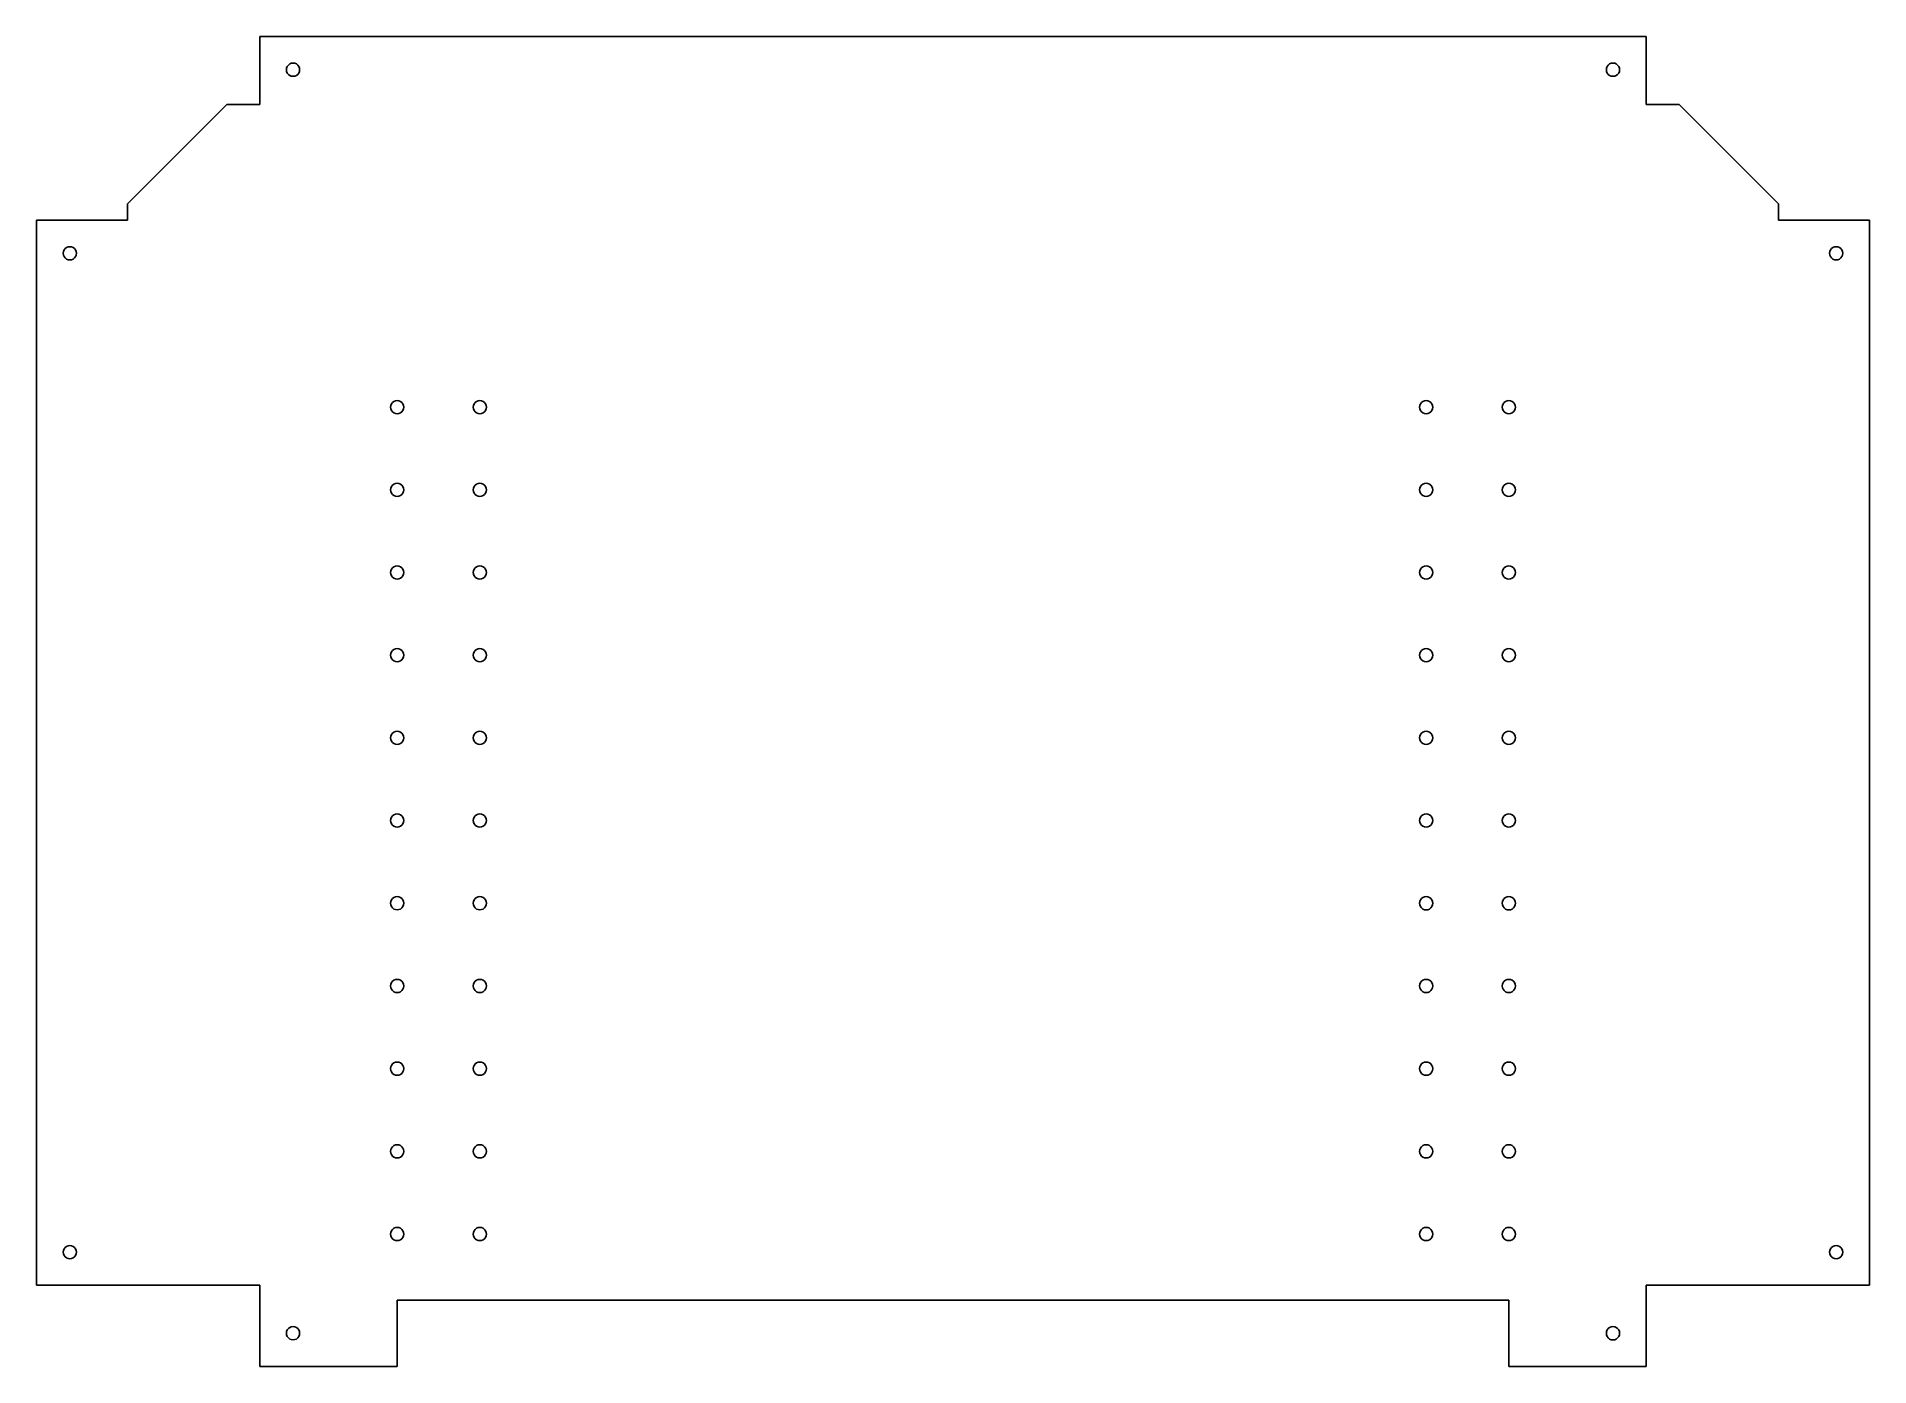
# Model space of a CAD drawing. Header units: metres. Extents: x -4537 to -3983, y 2330 to 2732.
import ezdxf

# ---------------------------------------------------------------- set-up
doc = ezdxf.new("R2010")
doc.units = ezdxf.units.M

msp = doc.modelspace()

# ---------------------------------------------------------------- linework, layer by layer
at = {"layer": 'GROUP0'}
for p, q in [((-4469.12, 2732.08, 0), (-4469.12, 2711.58, 0)), ((-4469.12, 2732.08, 0), (-4050.12, 2732.08, 0)), ((-4050.12, 2732.08, 0), (-4050.12, 2711.58, 0)), ((-4461.05, 2722.59, 0), (-4461.12, 2722.08, 0)), ((-4461.12, 2722.08, 0), (-4461.05, 2721.56, 0)), ((-4460.85, 2723.08, 0), (-4461.05, 2722.59, 0)), ((-4461.05, 2721.56, 0), (-4460.85, 2721.08, 0)), ((-4460.53, 2723.49, 0), (-4460.85, 2723.08, 0)), ((-4460.85, 2721.08, 0), (-4460.53, 2720.66, 0)), ((-4460.12, 2723.81, 0), (-4460.53, 2723.49, 0)), ((-4460.53, 2720.66, 0), (-4460.12, 2720.34, 0)), ((-4459.64, 2724.01, 0), (-4460.12, 2723.81, 0)), ((-4460.12, 2720.34, 0), (-4459.64, 2720.15, 0)), ((-4459.12, 2724.08, 0), (-4459.64, 2724.01, 0)), ((-4459.64, 2720.15, 0), (-4459.12, 2720.08, 0)), ((-4458.6, 2724.01, 0), (-4459.12, 2724.08, 0)), ((-4459.12, 2720.08, 0), (-4458.6, 2720.15, 0)), ((-4458.12, 2723.81, 0), (-4458.6, 2724.01, 0)), ((-4458.6, 2720.15, 0), (-4458.12, 2720.34, 0)), ((-4457.71, 2723.49, 0), (-4458.12, 2723.81, 0)), ((-4458.12, 2720.34, 0), (-4457.71, 2720.66, 0)), ((-4457.39, 2723.08, 0), (-4457.71, 2723.49, 0)), ((-4457.71, 2720.66, 0), (-4457.39, 2721.08, 0)), ((-4457.19, 2722.59, 0), (-4457.39, 2723.08, 0)), ((-4457.39, 2721.08, 0), (-4457.19, 2721.56, 0)), ((-4457.12, 2722.08, 0), (-4457.19, 2722.59, 0)), ((-4457.19, 2721.56, 0), (-4457.12, 2722.08, 0)), ((-4062.05, 2722.59, 0), (-4062.12, 2722.08, 0)), ((-4062.12, 2722.08, 0), (-4062.05, 2721.56, 0)), ((-4061.85, 2723.08, 0), (-4062.05, 2722.59, 0)), ((-4062.05, 2721.56, 0), (-4061.85, 2721.08, 0)), ((-4061.53, 2723.49, 0), (-4061.85, 2723.08, 0)), ((-4061.85, 2721.08, 0), (-4061.53, 2720.66, 0)), ((-4061.12, 2723.81, 0), (-4061.53, 2723.49, 0)), ((-4061.53, 2720.66, 0), (-4061.12, 2720.34, 0)), ((-4060.64, 2724.01, 0), (-4061.12, 2723.81, 0)), ((-4061.12, 2720.34, 0), (-4060.64, 2720.14, 0)), ((-4060.12, 2724.08, 0), (-4060.64, 2724.01, 0)), ((-4060.64, 2720.14, 0), (-4060.12, 2720.08, 0)), ((-4059.6, 2724.01, 0), (-4060.12, 2724.08, 0)), ((-4060.12, 2720.08, 0), (-4059.6, 2720.14, 0)), ((-4059.12, 2723.81, 0), (-4059.6, 2724.01, 0)), ((-4059.6, 2720.14, 0), (-4059.12, 2720.34, 0)), ((-4058.71, 2723.49, 0), (-4059.12, 2723.81, 0)), ((-4059.12, 2720.34, 0), (-4058.71, 2720.66, 0)), ((-4058.39, 2723.08, 0), (-4058.71, 2723.49, 0)), ((-4058.71, 2720.66, 0), (-4058.39, 2721.08, 0)), ((-4058.19, 2722.59, 0), (-4058.39, 2723.08, 0)), ((-4058.39, 2721.08, 0), (-4058.19, 2721.56, 0)), ((-4058.12, 2722.08, 0), (-4058.19, 2722.59, 0)), ((-4058.19, 2721.56, 0), (-4058.12, 2722.08, 0)), ((-4479.12, 2711.58, 0), (-4509.12, 2681.58, 0)), ((-4469.12, 2711.58, 0), (-4479.12, 2711.58, 0)), ((-4050.12, 2711.58, 0), (-4040.12, 2711.58, 0)), ((-4010.12, 2681.58, 0), (-4040.12, 2711.58, 0)), ((-4509.12, 2676.58, 0), (-4509.12, 2681.58, 0)), ((-4010.12, 2676.58, 0), (-4010.12, 2681.58, 0)), ((-4536.62, 2354.58, 0), (-4536.62, 2676.58, 0)), ((-4509.12, 2676.58, 0), (-4536.62, 2676.58, 0)), ((-3982.62, 2676.58, 0), (-4010.12, 2676.58, 0)), ((-3982.62, 2676.58, 0), (-3982.62, 2354.58, 0)), ((-4528.55, 2667.09, 0), (-4528.62, 2666.58, 0)), ((-4528.62, 2666.58, 0), (-4528.55, 2666.06, 0)), ((-4528.35, 2667.58, 0), (-4528.55, 2667.09, 0)), ((-4528.55, 2666.06, 0), (-4528.35, 2665.58, 0)), ((-4528.03, 2667.99, 0), (-4528.35, 2667.58, 0)), ((-4528.35, 2665.58, 0), (-4528.03, 2665.16, 0)), ((-4527.62, 2668.31, 0), (-4528.03, 2667.99, 0)), ((-4528.03, 2665.16, 0), (-4527.62, 2664.84, 0)), ((-4527.14, 2668.51, 0), (-4527.62, 2668.31, 0)), ((-4527.62, 2664.84, 0), (-4527.14, 2664.65, 0)), ((-4526.62, 2668.58, 0), (-4527.14, 2668.51, 0)), ((-4526.1, 2668.51, 0), (-4526.62, 2668.58, 0)), ((-4525.62, 2668.31, 0), (-4526.1, 2668.51, 0)), ((-4526.1, 2664.65, 0), (-4525.62, 2664.84, 0)), ((-4525.21, 2667.99, 0), (-4525.62, 2668.31, 0)), ((-4525.62, 2664.84, 0), (-4525.21, 2665.16, 0)), ((-4524.89, 2667.58, 0), (-4525.21, 2667.99, 0)), ((-4525.21, 2665.16, 0), (-4524.89, 2665.58, 0)), ((-4524.69, 2667.09, 0), (-4524.89, 2667.58, 0)), ((-4524.89, 2665.58, 0), (-4524.69, 2666.06, 0)), ((-4524.62, 2666.58, 0), (-4524.69, 2667.09, 0)), ((-4524.69, 2666.06, 0), (-4524.62, 2666.58, 0)), ((-3994.55, 2667.09, 0), (-3994.62, 2666.58, 0)), ((-3994.62, 2666.58, 0), (-3994.55, 2666.06, 0)), ((-3994.35, 2667.58, 0), (-3994.55, 2667.09, 0)), ((-3994.55, 2666.06, 0), (-3994.35, 2665.58, 0)), ((-3994.03, 2667.99, 0), (-3994.35, 2667.58, 0)), ((-3994.35, 2665.58, 0), (-3994.03, 2665.16, 0)), ((-3993.62, 2668.31, 0), (-3994.03, 2667.99, 0)), ((-3994.03, 2665.16, 0), (-3993.62, 2664.84, 0)), ((-3993.14, 2668.51, 0), (-3993.62, 2668.31, 0)), ((-3993.62, 2664.84, 0), (-3993.14, 2664.65, 0)), ((-3992.62, 2668.58, 0), (-3993.14, 2668.51, 0)), ((-3992.1, 2668.51, 0), (-3992.62, 2668.58, 0)), ((-3991.62, 2668.31, 0), (-3992.1, 2668.51, 0)), ((-3992.1, 2664.65, 0), (-3991.62, 2664.84, 0)), ((-3991.21, 2667.99, 0), (-3991.62, 2668.31, 0)), ((-3991.62, 2664.84, 0), (-3991.21, 2665.16, 0)), ((-3990.89, 2667.58, 0), (-3991.21, 2667.99, 0)), ((-3991.21, 2665.16, 0), (-3990.89, 2665.58, 0)), ((-3990.69, 2667.09, 0), (-3990.89, 2667.58, 0)), ((-3990.89, 2665.58, 0), (-3990.69, 2666.06, 0)), ((-3990.62, 2666.58, 0), (-3990.69, 2667.09, 0)), ((-3990.69, 2666.06, 0), (-3990.62, 2666.58, 0)), ((-4527.14, 2664.65, 0), (-4526.62, 2664.58, 0)), ((-4526.62, 2664.58, 0), (-4526.1, 2664.65, 0)), ((-3993.14, 2664.65, 0), (-3992.62, 2664.58, 0)), ((-3992.62, 2664.58, 0), (-3992.1, 2664.65, 0)), ((-4429.55, 2620.59, 0), (-4429.62, 2620.08, 0)), ((-4429.35, 2621.08, 0), (-4429.55, 2620.59, 0)), ((-4429.04, 2621.49, 0), (-4429.35, 2621.08, 0)), ((-4428.62, 2621.81, 0), (-4429.04, 2621.49, 0)), ((-4428.14, 2622.01, 0), (-4428.62, 2621.81, 0)), ((-4427.62, 2622.08, 0), (-4428.14, 2622.01, 0)), ((-4427.1, 2622.01, 0), (-4427.62, 2622.08, 0)), ((-4426.62, 2621.81, 0), (-4427.1, 2622.01, 0)), ((-4426.21, 2621.49, 0), (-4426.62, 2621.81, 0)), ((-4425.89, 2621.08, 0), (-4426.21, 2621.49, 0)), ((-4425.69, 2620.59, 0), (-4425.89, 2621.08, 0)), ((-4425.62, 2620.08, 0), (-4425.69, 2620.59, 0)), ((-4404.55, 2620.59, 0), (-4404.62, 2620.08, 0)), ((-4404.35, 2621.08, 0), (-4404.55, 2620.59, 0)), ((-4404.04, 2621.49, 0), (-4404.35, 2621.08, 0)), ((-4403.62, 2621.81, 0), (-4404.04, 2621.49, 0)), ((-4403.14, 2622.01, 0), (-4403.62, 2621.81, 0)), ((-4402.62, 2622.08, 0), (-4403.14, 2622.01, 0)), ((-4402.1, 2622.01, 0), (-4402.62, 2622.08, 0)), ((-4401.62, 2621.81, 0), (-4402.1, 2622.01, 0)), ((-4401.21, 2621.49, 0), (-4401.62, 2621.81, 0)), ((-4400.89, 2621.08, 0), (-4401.21, 2621.49, 0)), ((-4400.69, 2620.59, 0), (-4400.89, 2621.08, 0)), ((-4400.62, 2620.08, 0), (-4400.69, 2620.59, 0)), ((-4118.55, 2620.59, 0), (-4118.62, 2620.08, 0)), ((-4118.35, 2621.08, 0), (-4118.55, 2620.59, 0)), ((-4118.03, 2621.49, 0), (-4118.35, 2621.08, 0)), ((-4117.62, 2621.81, 0), (-4118.03, 2621.49, 0)), ((-4117.14, 2622.01, 0), (-4117.62, 2621.81, 0)), ((-4116.62, 2622.08, 0), (-4117.14, 2622.01, 0)), ((-4116.1, 2622.01, 0), (-4116.62, 2622.08, 0)), ((-4115.62, 2621.81, 0), (-4116.1, 2622.01, 0)), ((-4115.21, 2621.49, 0), (-4115.62, 2621.81, 0)), ((-4114.89, 2621.08, 0), (-4115.21, 2621.49, 0)), ((-4114.69, 2620.59, 0), (-4114.89, 2621.08, 0)), ((-4114.62, 2620.08, 0), (-4114.69, 2620.59, 0)), ((-4093.55, 2620.59, 0), (-4093.62, 2620.08, 0)), ((-4093.35, 2621.08, 0), (-4093.55, 2620.59, 0)), ((-4093.03, 2621.49, 0), (-4093.35, 2621.08, 0)), ((-4092.62, 2621.81, 0), (-4093.03, 2621.49, 0)), ((-4092.14, 2622.01, 0), (-4092.62, 2621.81, 0)), ((-4091.62, 2622.08, 0), (-4092.14, 2622.01, 0)), ((-4091.1, 2622.01, 0), (-4091.62, 2622.08, 0)), ((-4090.62, 2621.81, 0), (-4091.1, 2622.01, 0)), ((-4090.21, 2621.49, 0), (-4090.62, 2621.81, 0)), ((-4089.89, 2621.08, 0), (-4090.21, 2621.49, 0)), ((-4089.69, 2620.59, 0), (-4089.89, 2621.08, 0)), ((-4089.62, 2620.08, 0), (-4089.69, 2620.59, 0)), ((-4429.62, 2620.08, 0), (-4429.55, 2619.56, 0)), ((-4429.55, 2619.56, 0), (-4429.35, 2619.08, 0)), ((-4429.35, 2619.08, 0), (-4429.04, 2618.66, 0)), ((-4429.04, 2618.66, 0), (-4428.62, 2618.34, 0)), ((-4428.62, 2618.34, 0), (-4428.14, 2618.15, 0)), ((-4428.14, 2618.15, 0), (-4427.62, 2618.08, 0)), ((-4427.62, 2618.08, 0), (-4427.1, 2618.15, 0)), ((-4427.1, 2618.15, 0), (-4426.62, 2618.34, 0)), ((-4426.62, 2618.34, 0), (-4426.21, 2618.66, 0)), ((-4426.21, 2618.66, 0), (-4425.89, 2619.08, 0)), ((-4425.89, 2619.08, 0), (-4425.69, 2619.56, 0)), ((-4425.69, 2619.56, 0), (-4425.62, 2620.08, 0)), ((-4404.62, 2620.08, 0), (-4404.55, 2619.56, 0)), ((-4404.55, 2619.56, 0), (-4404.35, 2619.08, 0)), ((-4404.35, 2619.08, 0), (-4404.04, 2618.66, 0)), ((-4404.04, 2618.66, 0), (-4403.62, 2618.34, 0)), ((-4403.62, 2618.34, 0), (-4403.14, 2618.15, 0)), ((-4403.14, 2618.15, 0), (-4402.62, 2618.08, 0)), ((-4402.62, 2618.08, 0), (-4402.1, 2618.15, 0)), ((-4402.1, 2618.15, 0), (-4401.62, 2618.34, 0)), ((-4401.62, 2618.34, 0), (-4401.21, 2618.66, 0)), ((-4401.21, 2618.66, 0), (-4400.89, 2619.08, 0)), ((-4400.89, 2619.08, 0), (-4400.69, 2619.56, 0)), ((-4400.69, 2619.56, 0), (-4400.62, 2620.08, 0)), ((-4118.62, 2620.08, 0), (-4118.55, 2619.56, 0)), ((-4118.55, 2619.56, 0), (-4118.35, 2619.08, 0)), ((-4118.35, 2619.08, 0), (-4118.03, 2618.66, 0)), ((-4118.03, 2618.66, 0), (-4117.62, 2618.34, 0)), ((-4117.62, 2618.34, 0), (-4117.14, 2618.14, 0)), ((-4117.14, 2618.14, 0), (-4116.62, 2618.08, 0)), ((-4116.62, 2618.08, 0), (-4116.1, 2618.14, 0)), ((-4116.1, 2618.14, 0), (-4115.62, 2618.34, 0)), ((-4115.62, 2618.34, 0), (-4115.21, 2618.66, 0)), ((-4115.21, 2618.66, 0), (-4114.89, 2619.08, 0)), ((-4114.89, 2619.08, 0), (-4114.69, 2619.56, 0)), ((-4114.69, 2619.56, 0), (-4114.62, 2620.08, 0)), ((-4093.62, 2620.08, 0), (-4093.55, 2619.56, 0)), ((-4093.55, 2619.56, 0), (-4093.35, 2619.08, 0)), ((-4093.35, 2619.08, 0), (-4093.03, 2618.66, 0)), ((-4093.03, 2618.66, 0), (-4092.62, 2618.34, 0)), ((-4092.62, 2618.34, 0), (-4092.14, 2618.14, 0)), ((-4092.14, 2618.14, 0), (-4091.62, 2618.08, 0)), ((-4091.62, 2618.08, 0), (-4091.1, 2618.14, 0)), ((-4091.1, 2618.14, 0), (-4090.62, 2618.34, 0)), ((-4090.62, 2618.34, 0), (-4090.21, 2618.66, 0)), ((-4090.21, 2618.66, 0), (-4089.89, 2619.08, 0)), ((-4089.89, 2619.08, 0), (-4089.69, 2619.56, 0)), ((-4089.69, 2619.56, 0), (-4089.62, 2620.08, 0)), ((-4429.55, 2595.59, 0), (-4429.62, 2595.08, 0)), ((-4429.62, 2595.08, 0), (-4429.55, 2594.56, 0)), ((-4429.35, 2596.08, 0), (-4429.55, 2595.59, 0)), ((-4429.55, 2594.56, 0), (-4429.35, 2594.08, 0)), ((-4429.04, 2596.49, 0), (-4429.35, 2596.08, 0)), ((-4429.35, 2594.08, 0), (-4429.04, 2593.66, 0)), ((-4428.62, 2596.81, 0), (-4429.04, 2596.49, 0)), ((-4429.04, 2593.66, 0), (-4428.62, 2593.34, 0)), ((-4428.14, 2597.01, 0), (-4428.62, 2596.81, 0)), ((-4428.62, 2593.34, 0), (-4428.14, 2593.15, 0)), ((-4427.62, 2597.08, 0), (-4428.14, 2597.01, 0)), ((-4428.14, 2593.15, 0), (-4427.62, 2593.08, 0)), ((-4427.1, 2597.01, 0), (-4427.62, 2597.08, 0)), ((-4427.62, 2593.08, 0), (-4427.1, 2593.15, 0)), ((-4426.62, 2596.81, 0), (-4427.1, 2597.01, 0)), ((-4427.1, 2593.15, 0), (-4426.62, 2593.34, 0)), ((-4426.21, 2596.49, 0), (-4426.62, 2596.81, 0)), ((-4426.62, 2593.34, 0), (-4426.21, 2593.66, 0)), ((-4425.89, 2596.08, 0), (-4426.21, 2596.49, 0)), ((-4426.21, 2593.66, 0), (-4425.89, 2594.08, 0)), ((-4425.69, 2595.59, 0), (-4425.89, 2596.08, 0)), ((-4425.89, 2594.08, 0), (-4425.69, 2594.56, 0)), ((-4425.62, 2595.08, 0), (-4425.69, 2595.59, 0)), ((-4425.69, 2594.56, 0), (-4425.62, 2595.08, 0)), ((-4404.55, 2595.59, 0), (-4404.62, 2595.08, 0)), ((-4404.62, 2595.08, 0), (-4404.55, 2594.56, 0)), ((-4404.35, 2596.08, 0), (-4404.55, 2595.59, 0)), ((-4404.55, 2594.56, 0), (-4404.35, 2594.08, 0)), ((-4404.04, 2596.49, 0), (-4404.35, 2596.08, 0)), ((-4404.35, 2594.08, 0), (-4404.04, 2593.66, 0)), ((-4403.62, 2596.81, 0), (-4404.04, 2596.49, 0)), ((-4404.04, 2593.66, 0), (-4403.62, 2593.34, 0)), ((-4403.14, 2597.01, 0), (-4403.62, 2596.81, 0)), ((-4403.62, 2593.34, 0), (-4403.14, 2593.15, 0)), ((-4402.62, 2597.08, 0), (-4403.14, 2597.01, 0)), ((-4403.14, 2593.15, 0), (-4402.62, 2593.08, 0)), ((-4402.1, 2597.01, 0), (-4402.62, 2597.08, 0)), ((-4402.62, 2593.08, 0), (-4402.1, 2593.15, 0)), ((-4401.62, 2596.81, 0), (-4402.1, 2597.01, 0)), ((-4402.1, 2593.15, 0), (-4401.62, 2593.34, 0)), ((-4401.21, 2596.49, 0), (-4401.62, 2596.81, 0)), ((-4401.62, 2593.34, 0), (-4401.21, 2593.66, 0)), ((-4400.89, 2596.08, 0), (-4401.21, 2596.49, 0)), ((-4401.21, 2593.66, 0), (-4400.89, 2594.08, 0)), ((-4400.69, 2595.59, 0), (-4400.89, 2596.08, 0)), ((-4400.89, 2594.08, 0), (-4400.69, 2594.56, 0)), ((-4400.62, 2595.08, 0), (-4400.69, 2595.59, 0)), ((-4400.69, 2594.56, 0), (-4400.62, 2595.08, 0)), ((-4118.55, 2595.59, 0), (-4118.62, 2595.08, 0)), ((-4118.62, 2595.08, 0), (-4118.55, 2594.56, 0)), ((-4118.35, 2596.08, 0), (-4118.55, 2595.59, 0)), ((-4118.55, 2594.56, 0), (-4118.35, 2594.08, 0)), ((-4118.03, 2596.49, 0), (-4118.35, 2596.08, 0)), ((-4118.35, 2594.08, 0), (-4118.03, 2593.66, 0)), ((-4117.62, 2596.81, 0), (-4118.03, 2596.49, 0)), ((-4118.03, 2593.66, 0), (-4117.62, 2593.34, 0)), ((-4117.14, 2597.01, 0), (-4117.62, 2596.81, 0)), ((-4117.62, 2593.34, 0), (-4117.14, 2593.14, 0)), ((-4116.62, 2597.08, 0), (-4117.14, 2597.01, 0)), ((-4117.14, 2593.14, 0), (-4116.62, 2593.08, 0)), ((-4116.1, 2597.01, 0), (-4116.62, 2597.08, 0)), ((-4116.62, 2593.08, 0), (-4116.1, 2593.14, 0)), ((-4115.62, 2596.81, 0), (-4116.1, 2597.01, 0)), ((-4116.1, 2593.14, 0), (-4115.62, 2593.34, 0)), ((-4115.21, 2596.49, 0), (-4115.62, 2596.81, 0)), ((-4115.62, 2593.34, 0), (-4115.21, 2593.66, 0)), ((-4114.89, 2596.08, 0), (-4115.21, 2596.49, 0)), ((-4115.21, 2593.66, 0), (-4114.89, 2594.08, 0)), ((-4114.69, 2595.59, 0), (-4114.89, 2596.08, 0)), ((-4114.89, 2594.08, 0), (-4114.69, 2594.56, 0)), ((-4114.62, 2595.08, 0), (-4114.69, 2595.59, 0)), ((-4114.69, 2594.56, 0), (-4114.62, 2595.08, 0)), ((-4093.55, 2595.59, 0), (-4093.62, 2595.08, 0)), ((-4093.62, 2595.08, 0), (-4093.55, 2594.56, 0)), ((-4093.35, 2596.08, 0), (-4093.55, 2595.59, 0)), ((-4093.55, 2594.56, 0), (-4093.35, 2594.08, 0)), ((-4093.03, 2596.49, 0), (-4093.35, 2596.08, 0)), ((-4093.35, 2594.08, 0), (-4093.03, 2593.66, 0)), ((-4092.62, 2596.81, 0), (-4093.03, 2596.49, 0)), ((-4093.03, 2593.66, 0), (-4092.62, 2593.34, 0)), ((-4092.14, 2597.01, 0), (-4092.62, 2596.81, 0)), ((-4092.62, 2593.34, 0), (-4092.14, 2593.14, 0)), ((-4091.62, 2597.08, 0), (-4092.14, 2597.01, 0)), ((-4092.14, 2593.14, 0), (-4091.62, 2593.08, 0)), ((-4091.1, 2597.01, 0), (-4091.62, 2597.08, 0)), ((-4091.62, 2593.08, 0), (-4091.1, 2593.14, 0)), ((-4090.62, 2596.81, 0), (-4091.1, 2597.01, 0)), ((-4091.1, 2593.14, 0), (-4090.62, 2593.34, 0)), ((-4090.21, 2596.49, 0), (-4090.62, 2596.81, 0)), ((-4090.62, 2593.34, 0), (-4090.21, 2593.66, 0)), ((-4089.89, 2596.08, 0), (-4090.21, 2596.49, 0)), ((-4090.21, 2593.66, 0), (-4089.89, 2594.08, 0)), ((-4089.69, 2595.59, 0), (-4089.89, 2596.08, 0)), ((-4089.89, 2594.08, 0), (-4089.69, 2594.56, 0)), ((-4089.62, 2595.08, 0), (-4089.69, 2595.59, 0)), ((-4089.69, 2594.56, 0), (-4089.62, 2595.08, 0)), ((-4429.55, 2570.59, 0), (-4429.62, 2570.08, 0)), ((-4429.35, 2571.08, 0), (-4429.55, 2570.59, 0)), ((-4429.04, 2571.49, 0), (-4429.35, 2571.08, 0)), ((-4428.62, 2571.81, 0), (-4429.04, 2571.49, 0)), ((-4428.14, 2572.01, 0), (-4428.62, 2571.81, 0)), ((-4427.62, 2572.08, 0), (-4428.14, 2572.01, 0)), ((-4427.1, 2572.01, 0), (-4427.62, 2572.08, 0)), ((-4426.62, 2571.81, 0), (-4427.1, 2572.01, 0)), ((-4426.21, 2571.49, 0), (-4426.62, 2571.81, 0)), ((-4425.89, 2571.08, 0), (-4426.21, 2571.49, 0)), ((-4425.69, 2570.59, 0), (-4425.89, 2571.08, 0)), ((-4425.62, 2570.08, 0), (-4425.69, 2570.59, 0)), ((-4404.55, 2570.59, 0), (-4404.62, 2570.08, 0)), ((-4404.35, 2571.08, 0), (-4404.55, 2570.59, 0)), ((-4404.04, 2571.49, 0), (-4404.35, 2571.08, 0)), ((-4403.62, 2571.81, 0), (-4404.04, 2571.49, 0)), ((-4403.14, 2572.01, 0), (-4403.62, 2571.81, 0)), ((-4402.62, 2572.08, 0), (-4403.14, 2572.01, 0)), ((-4402.1, 2572.01, 0), (-4402.62, 2572.08, 0)), ((-4401.62, 2571.81, 0), (-4402.1, 2572.01, 0)), ((-4401.21, 2571.49, 0), (-4401.62, 2571.81, 0)), ((-4400.89, 2571.08, 0), (-4401.21, 2571.49, 0)), ((-4400.69, 2570.59, 0), (-4400.89, 2571.08, 0)), ((-4400.62, 2570.08, 0), (-4400.69, 2570.59, 0)), ((-4118.55, 2570.59, 0), (-4118.62, 2570.08, 0)), ((-4118.35, 2571.08, 0), (-4118.55, 2570.59, 0)), ((-4118.03, 2571.49, 0), (-4118.35, 2571.08, 0)), ((-4117.62, 2571.81, 0), (-4118.03, 2571.49, 0)), ((-4117.14, 2572.01, 0), (-4117.62, 2571.81, 0)), ((-4116.62, 2572.08, 0), (-4117.14, 2572.01, 0)), ((-4116.1, 2572.01, 0), (-4116.62, 2572.08, 0)), ((-4115.62, 2571.81, 0), (-4116.1, 2572.01, 0)), ((-4115.21, 2571.49, 0), (-4115.62, 2571.81, 0)), ((-4114.89, 2571.08, 0), (-4115.21, 2571.49, 0)), ((-4114.69, 2570.59, 0), (-4114.89, 2571.08, 0)), ((-4114.62, 2570.08, 0), (-4114.69, 2570.59, 0)), ((-4093.55, 2570.59, 0), (-4093.62, 2570.08, 0)), ((-4093.35, 2571.08, 0), (-4093.55, 2570.59, 0)), ((-4093.03, 2571.49, 0), (-4093.35, 2571.08, 0)), ((-4092.62, 2571.81, 0), (-4093.03, 2571.49, 0)), ((-4092.14, 2572.01, 0), (-4092.62, 2571.81, 0)), ((-4091.62, 2572.08, 0), (-4092.14, 2572.01, 0)), ((-4091.1, 2572.01, 0), (-4091.62, 2572.08, 0)), ((-4090.62, 2571.81, 0), (-4091.1, 2572.01, 0)), ((-4090.21, 2571.49, 0), (-4090.62, 2571.81, 0)), ((-4089.89, 2571.08, 0), (-4090.21, 2571.49, 0)), ((-4089.69, 2570.59, 0), (-4089.89, 2571.08, 0)), ((-4089.62, 2570.08, 0), (-4089.69, 2570.59, 0)), ((-4429.62, 2570.08, 0), (-4429.55, 2569.56, 0)), ((-4429.55, 2569.56, 0), (-4429.35, 2569.08, 0)), ((-4429.35, 2569.08, 0), (-4429.04, 2568.66, 0)), ((-4429.04, 2568.66, 0), (-4428.62, 2568.34, 0)), ((-4428.62, 2568.34, 0), (-4428.14, 2568.15, 0)), ((-4428.14, 2568.15, 0), (-4427.62, 2568.08, 0)), ((-4427.62, 2568.08, 0), (-4427.1, 2568.15, 0)), ((-4427.1, 2568.15, 0), (-4426.62, 2568.34, 0)), ((-4426.62, 2568.34, 0), (-4426.21, 2568.66, 0)), ((-4426.21, 2568.66, 0), (-4425.89, 2569.08, 0)), ((-4425.89, 2569.08, 0), (-4425.69, 2569.56, 0)), ((-4425.69, 2569.56, 0), (-4425.62, 2570.08, 0)), ((-4404.62, 2570.08, 0), (-4404.55, 2569.56, 0)), ((-4404.55, 2569.56, 0), (-4404.35, 2569.08, 0)), ((-4404.35, 2569.08, 0), (-4404.04, 2568.66, 0)), ((-4404.04, 2568.66, 0), (-4403.62, 2568.34, 0)), ((-4403.62, 2568.34, 0), (-4403.14, 2568.15, 0)), ((-4403.14, 2568.15, 0), (-4402.62, 2568.08, 0)), ((-4402.62, 2568.08, 0), (-4402.1, 2568.15, 0)), ((-4402.1, 2568.15, 0), (-4401.62, 2568.34, 0)), ((-4401.62, 2568.34, 0), (-4401.21, 2568.66, 0)), ((-4401.21, 2568.66, 0), (-4400.89, 2569.08, 0)), ((-4400.89, 2569.08, 0), (-4400.69, 2569.56, 0)), ((-4400.69, 2569.56, 0), (-4400.62, 2570.08, 0)), ((-4118.62, 2570.08, 0), (-4118.55, 2569.56, 0)), ((-4118.55, 2569.56, 0), (-4118.35, 2569.08, 0)), ((-4118.35, 2569.08, 0), (-4118.03, 2568.66, 0)), ((-4118.03, 2568.66, 0), (-4117.62, 2568.34, 0)), ((-4117.62, 2568.34, 0), (-4117.14, 2568.14, 0)), ((-4117.14, 2568.14, 0), (-4116.62, 2568.08, 0)), ((-4116.62, 2568.08, 0), (-4116.1, 2568.14, 0)), ((-4116.1, 2568.14, 0), (-4115.62, 2568.34, 0)), ((-4115.62, 2568.34, 0), (-4115.21, 2568.66, 0)), ((-4115.21, 2568.66, 0), (-4114.89, 2569.08, 0)), ((-4114.89, 2569.08, 0), (-4114.69, 2569.56, 0)), ((-4114.69, 2569.56, 0), (-4114.62, 2570.08, 0)), ((-4093.62, 2570.08, 0), (-4093.55, 2569.56, 0)), ((-4093.55, 2569.56, 0), (-4093.35, 2569.08, 0)), ((-4093.35, 2569.08, 0), (-4093.03, 2568.66, 0)), ((-4093.03, 2568.66, 0), (-4092.62, 2568.34, 0)), ((-4092.62, 2568.34, 0), (-4092.14, 2568.14, 0)), ((-4092.14, 2568.14, 0), (-4091.62, 2568.08, 0)), ((-4091.62, 2568.08, 0), (-4091.1, 2568.14, 0)), ((-4091.1, 2568.14, 0), (-4090.62, 2568.34, 0)), ((-4090.62, 2568.34, 0), (-4090.21, 2568.66, 0)), ((-4090.21, 2568.66, 0), (-4089.89, 2569.08, 0)), ((-4089.89, 2569.08, 0), (-4089.69, 2569.56, 0)), ((-4089.69, 2569.56, 0), (-4089.62, 2570.08, 0)), ((-4429.55, 2545.59, 0), (-4429.62, 2545.08, 0)), ((-4429.62, 2545.08, 0), (-4429.55, 2544.56, 0)), ((-4429.35, 2546.08, 0), (-4429.55, 2545.59, 0)), ((-4429.55, 2544.56, 0), (-4429.35, 2544.08, 0)), ((-4429.04, 2546.49, 0), (-4429.35, 2546.08, 0)), ((-4429.35, 2544.08, 0), (-4429.04, 2543.66, 0)), ((-4428.62, 2546.81, 0), (-4429.04, 2546.49, 0)), ((-4429.04, 2543.66, 0), (-4428.62, 2543.34, 0)), ((-4428.14, 2547.01, 0), (-4428.62, 2546.81, 0)), ((-4428.62, 2543.34, 0), (-4428.14, 2543.15, 0)), ((-4427.62, 2547.08, 0), (-4428.14, 2547.01, 0)), ((-4428.14, 2543.15, 0), (-4427.62, 2543.08, 0)), ((-4427.1, 2547.01, 0), (-4427.62, 2547.08, 0)), ((-4427.62, 2543.08, 0), (-4427.1, 2543.15, 0)), ((-4426.62, 2546.81, 0), (-4427.1, 2547.01, 0)), ((-4427.1, 2543.15, 0), (-4426.62, 2543.34, 0)), ((-4426.21, 2546.49, 0), (-4426.62, 2546.81, 0)), ((-4426.62, 2543.34, 0), (-4426.21, 2543.66, 0)), ((-4425.89, 2546.08, 0), (-4426.21, 2546.49, 0)), ((-4426.21, 2543.66, 0), (-4425.89, 2544.08, 0)), ((-4425.69, 2545.59, 0), (-4425.89, 2546.08, 0)), ((-4425.89, 2544.08, 0), (-4425.69, 2544.56, 0)), ((-4425.62, 2545.08, 0), (-4425.69, 2545.59, 0)), ((-4425.69, 2544.56, 0), (-4425.62, 2545.08, 0)), ((-4404.55, 2545.59, 0), (-4404.62, 2545.08, 0)), ((-4404.62, 2545.08, 0), (-4404.55, 2544.56, 0)), ((-4404.35, 2546.08, 0), (-4404.55, 2545.59, 0)), ((-4404.55, 2544.56, 0), (-4404.35, 2544.08, 0)), ((-4404.04, 2546.49, 0), (-4404.35, 2546.08, 0)), ((-4404.35, 2544.08, 0), (-4404.04, 2543.66, 0)), ((-4403.62, 2546.81, 0), (-4404.04, 2546.49, 0)), ((-4404.04, 2543.66, 0), (-4403.62, 2543.34, 0)), ((-4403.14, 2547.01, 0), (-4403.62, 2546.81, 0)), ((-4403.62, 2543.34, 0), (-4403.14, 2543.15, 0)), ((-4402.62, 2547.08, 0), (-4403.14, 2547.01, 0)), ((-4403.14, 2543.15, 0), (-4402.62, 2543.08, 0)), ((-4402.1, 2547.01, 0), (-4402.62, 2547.08, 0)), ((-4402.62, 2543.08, 0), (-4402.1, 2543.15, 0)), ((-4401.62, 2546.81, 0), (-4402.1, 2547.01, 0)), ((-4402.1, 2543.15, 0), (-4401.62, 2543.34, 0)), ((-4401.21, 2546.49, 0), (-4401.62, 2546.81, 0)), ((-4401.62, 2543.34, 0), (-4401.21, 2543.66, 0)), ((-4400.89, 2546.08, 0), (-4401.21, 2546.49, 0)), ((-4401.21, 2543.66, 0), (-4400.89, 2544.08, 0)), ((-4400.69, 2545.59, 0), (-4400.89, 2546.08, 0)), ((-4400.89, 2544.08, 0), (-4400.69, 2544.56, 0)), ((-4400.62, 2545.08, 0), (-4400.69, 2545.59, 0)), ((-4400.69, 2544.56, 0), (-4400.62, 2545.08, 0)), ((-4118.55, 2545.59, 0), (-4118.62, 2545.08, 0)), ((-4118.62, 2545.08, 0), (-4118.55, 2544.56, 0)), ((-4118.35, 2546.08, 0), (-4118.55, 2545.59, 0)), ((-4118.55, 2544.56, 0), (-4118.35, 2544.08, 0)), ((-4118.03, 2546.49, 0), (-4118.35, 2546.08, 0)), ((-4118.35, 2544.08, 0), (-4118.03, 2543.66, 0)), ((-4117.62, 2546.81, 0), (-4118.03, 2546.49, 0)), ((-4118.03, 2543.66, 0), (-4117.62, 2543.34, 0)), ((-4117.14, 2547.01, 0), (-4117.62, 2546.81, 0)), ((-4117.62, 2543.34, 0), (-4117.14, 2543.14, 0)), ((-4116.62, 2547.08, 0), (-4117.14, 2547.01, 0)), ((-4117.14, 2543.14, 0), (-4116.62, 2543.08, 0)), ((-4116.1, 2547.01, 0), (-4116.62, 2547.08, 0)), ((-4116.62, 2543.08, 0), (-4116.1, 2543.14, 0)), ((-4115.62, 2546.81, 0), (-4116.1, 2547.01, 0)), ((-4116.1, 2543.14, 0), (-4115.62, 2543.34, 0)), ((-4115.21, 2546.49, 0), (-4115.62, 2546.81, 0)), ((-4115.62, 2543.34, 0), (-4115.21, 2543.66, 0)), ((-4114.89, 2546.08, 0), (-4115.21, 2546.49, 0)), ((-4115.21, 2543.66, 0), (-4114.89, 2544.08, 0)), ((-4114.69, 2545.59, 0), (-4114.89, 2546.08, 0)), ((-4114.89, 2544.08, 0), (-4114.69, 2544.56, 0)), ((-4114.62, 2545.08, 0), (-4114.69, 2545.59, 0)), ((-4114.69, 2544.56, 0), (-4114.62, 2545.08, 0)), ((-4093.55, 2545.59, 0), (-4093.62, 2545.08, 0)), ((-4093.62, 2545.08, 0), (-4093.55, 2544.56, 0)), ((-4093.35, 2546.08, 0), (-4093.55, 2545.59, 0)), ((-4093.55, 2544.56, 0), (-4093.35, 2544.08, 0)), ((-4093.03, 2546.49, 0), (-4093.35, 2546.08, 0)), ((-4093.35, 2544.08, 0), (-4093.03, 2543.66, 0)), ((-4092.62, 2546.81, 0), (-4093.03, 2546.49, 0)), ((-4093.03, 2543.66, 0), (-4092.62, 2543.34, 0)), ((-4092.14, 2547.01, 0), (-4092.62, 2546.81, 0)), ((-4092.62, 2543.34, 0), (-4092.14, 2543.14, 0)), ((-4091.62, 2547.08, 0), (-4092.14, 2547.01, 0)), ((-4092.14, 2543.14, 0), (-4091.62, 2543.08, 0)), ((-4091.1, 2547.01, 0), (-4091.62, 2547.08, 0)), ((-4091.62, 2543.08, 0), (-4091.1, 2543.14, 0)), ((-4090.62, 2546.81, 0), (-4091.1, 2547.01, 0)), ((-4091.1, 2543.14, 0), (-4090.62, 2543.34, 0)), ((-4090.21, 2546.49, 0), (-4090.62, 2546.81, 0)), ((-4090.62, 2543.34, 0), (-4090.21, 2543.66, 0)), ((-4089.89, 2546.08, 0), (-4090.21, 2546.49, 0)), ((-4090.21, 2543.66, 0), (-4089.89, 2544.08, 0)), ((-4089.69, 2545.59, 0), (-4089.89, 2546.08, 0)), ((-4089.89, 2544.08, 0), (-4089.69, 2544.56, 0)), ((-4089.62, 2545.08, 0), (-4089.69, 2545.59, 0)), ((-4089.69, 2544.56, 0), (-4089.62, 2545.08, 0)), ((-4429.35, 2521.08, 0), (-4429.55, 2520.59, 0)), ((-4429.04, 2521.49, 0), (-4429.35, 2521.08, 0)), ((-4428.62, 2521.81, 0), (-4429.04, 2521.49, 0)), ((-4428.14, 2522.01, 0), (-4428.62, 2521.81, 0)), ((-4427.62, 2522.08, 0), (-4428.14, 2522.01, 0)), ((-4427.1, 2522.01, 0), (-4427.62, 2522.08, 0)), ((-4426.62, 2521.81, 0), (-4427.1, 2522.01, 0)), ((-4426.21, 2521.49, 0), (-4426.62, 2521.81, 0)), ((-4425.89, 2521.08, 0), (-4426.21, 2521.49, 0)), ((-4425.69, 2520.59, 0), (-4425.89, 2521.08, 0)), ((-4404.35, 2521.08, 0), (-4404.55, 2520.59, 0)), ((-4404.04, 2521.49, 0), (-4404.35, 2521.08, 0)), ((-4403.62, 2521.81, 0), (-4404.04, 2521.49, 0)), ((-4403.14, 2522.01, 0), (-4403.62, 2521.81, 0)), ((-4402.62, 2522.08, 0), (-4403.14, 2522.01, 0)), ((-4402.1, 2522.01, 0), (-4402.62, 2522.08, 0)), ((-4401.62, 2521.81, 0), (-4402.1, 2522.01, 0)), ((-4401.21, 2521.49, 0), (-4401.62, 2521.81, 0)), ((-4400.89, 2521.08, 0), (-4401.21, 2521.49, 0)), ((-4400.69, 2520.59, 0), (-4400.89, 2521.08, 0)), ((-4118.35, 2521.08, 0), (-4118.55, 2520.59, 0)), ((-4118.03, 2521.49, 0), (-4118.35, 2521.08, 0)), ((-4117.62, 2521.81, 0), (-4118.03, 2521.49, 0)), ((-4117.14, 2522.01, 0), (-4117.62, 2521.81, 0)), ((-4116.62, 2522.08, 0), (-4117.14, 2522.01, 0)), ((-4116.1, 2522.01, 0), (-4116.62, 2522.08, 0)), ((-4115.62, 2521.81, 0), (-4116.1, 2522.01, 0)), ((-4115.21, 2521.49, 0), (-4115.62, 2521.81, 0)), ((-4114.89, 2521.08, 0), (-4115.21, 2521.49, 0)), ((-4114.69, 2520.59, 0), (-4114.89, 2521.08, 0)), ((-4093.35, 2521.08, 0), (-4093.55, 2520.59, 0)), ((-4093.03, 2521.49, 0), (-4093.35, 2521.08, 0)), ((-4092.62, 2521.81, 0), (-4093.03, 2521.49, 0)), ((-4092.14, 2522.01, 0), (-4092.62, 2521.81, 0)), ((-4091.62, 2522.08, 0), (-4092.14, 2522.01, 0)), ((-4091.1, 2522.01, 0), (-4091.62, 2522.08, 0)), ((-4090.62, 2521.81, 0), (-4091.1, 2522.01, 0)), ((-4090.21, 2521.49, 0), (-4090.62, 2521.81, 0)), ((-4089.89, 2521.08, 0), (-4090.21, 2521.49, 0)), ((-4089.69, 2520.59, 0), (-4089.89, 2521.08, 0)), ((-4429.55, 2520.59, 0), (-4429.62, 2520.08, 0)), ((-4429.62, 2520.08, 0), (-4429.55, 2519.56, 0)), ((-4429.55, 2519.56, 0), (-4429.35, 2519.08, 0)), ((-4429.35, 2519.08, 0), (-4429.04, 2518.66, 0)), ((-4429.04, 2518.66, 0), (-4428.62, 2518.34, 0)), ((-4428.62, 2518.34, 0), (-4428.14, 2518.15, 0)), ((-4428.14, 2518.15, 0), (-4427.62, 2518.08, 0)), ((-4427.62, 2518.08, 0), (-4427.1, 2518.15, 0)), ((-4427.1, 2518.15, 0), (-4426.62, 2518.34, 0)), ((-4426.62, 2518.34, 0), (-4426.21, 2518.66, 0)), ((-4426.21, 2518.66, 0), (-4425.89, 2519.08, 0)), ((-4425.89, 2519.08, 0), (-4425.69, 2519.56, 0)), ((-4425.62, 2520.08, 0), (-4425.69, 2520.59, 0)), ((-4425.69, 2519.56, 0), (-4425.62, 2520.08, 0)), ((-4404.55, 2520.59, 0), (-4404.62, 2520.08, 0)), ((-4404.62, 2520.08, 0), (-4404.55, 2519.56, 0)), ((-4404.55, 2519.56, 0), (-4404.35, 2519.08, 0)), ((-4404.35, 2519.08, 0), (-4404.04, 2518.66, 0)), ((-4404.04, 2518.66, 0), (-4403.62, 2518.34, 0)), ((-4403.62, 2518.34, 0), (-4403.14, 2518.15, 0)), ((-4403.14, 2518.15, 0), (-4402.62, 2518.08, 0)), ((-4402.62, 2518.08, 0), (-4402.1, 2518.15, 0)), ((-4402.1, 2518.15, 0), (-4401.62, 2518.34, 0)), ((-4401.62, 2518.34, 0), (-4401.21, 2518.66, 0)), ((-4401.21, 2518.66, 0), (-4400.89, 2519.08, 0)), ((-4400.89, 2519.08, 0), (-4400.69, 2519.56, 0)), ((-4400.62, 2520.08, 0), (-4400.69, 2520.59, 0)), ((-4400.69, 2519.56, 0), (-4400.62, 2520.08, 0)), ((-4118.55, 2520.59, 0), (-4118.62, 2520.08, 0)), ((-4118.62, 2520.08, 0), (-4118.55, 2519.56, 0)), ((-4118.55, 2519.56, 0), (-4118.35, 2519.08, 0)), ((-4118.35, 2519.08, 0), (-4118.03, 2518.66, 0)), ((-4118.03, 2518.66, 0), (-4117.62, 2518.34, 0)), ((-4117.62, 2518.34, 0), (-4117.14, 2518.14, 0)), ((-4117.14, 2518.14, 0), (-4116.62, 2518.08, 0)), ((-4116.62, 2518.08, 0), (-4116.1, 2518.14, 0)), ((-4116.1, 2518.14, 0), (-4115.62, 2518.34, 0)), ((-4115.62, 2518.34, 0), (-4115.21, 2518.66, 0)), ((-4115.21, 2518.66, 0), (-4114.89, 2519.08, 0)), ((-4114.89, 2519.08, 0), (-4114.69, 2519.56, 0)), ((-4114.62, 2520.08, 0), (-4114.69, 2520.59, 0)), ((-4114.69, 2519.56, 0), (-4114.62, 2520.08, 0)), ((-4093.55, 2520.59, 0), (-4093.62, 2520.08, 0)), ((-4093.62, 2520.08, 0), (-4093.55, 2519.56, 0)), ((-4093.55, 2519.56, 0), (-4093.35, 2519.08, 0)), ((-4093.35, 2519.08, 0), (-4093.03, 2518.66, 0)), ((-4093.03, 2518.66, 0), (-4092.62, 2518.34, 0)), ((-4092.62, 2518.34, 0), (-4092.14, 2518.14, 0)), ((-4092.14, 2518.14, 0), (-4091.62, 2518.08, 0)), ((-4091.62, 2518.08, 0), (-4091.1, 2518.14, 0)), ((-4091.1, 2518.14, 0), (-4090.62, 2518.34, 0)), ((-4090.62, 2518.34, 0), (-4090.21, 2518.66, 0)), ((-4090.21, 2518.66, 0), (-4089.89, 2519.08, 0)), ((-4089.89, 2519.08, 0), (-4089.69, 2519.56, 0)), ((-4089.62, 2520.08, 0), (-4089.69, 2520.59, 0)), ((-4089.69, 2519.56, 0), (-4089.62, 2520.08, 0)), ((-4429.55, 2495.59, 0), (-4429.62, 2495.08, 0)), ((-4429.62, 2495.08, 0), (-4429.55, 2494.56, 0)), ((-4429.35, 2496.08, 0), (-4429.55, 2495.59, 0)), ((-4429.55, 2494.56, 0), (-4429.35, 2494.08, 0)), ((-4429.04, 2496.49, 0), (-4429.35, 2496.08, 0)), ((-4429.35, 2494.08, 0), (-4429.04, 2493.66, 0)), ((-4428.62, 2496.81, 0), (-4429.04, 2496.49, 0)), ((-4429.04, 2493.66, 0), (-4428.62, 2493.34, 0)), ((-4428.14, 2497.01, 0), (-4428.62, 2496.81, 0)), ((-4428.62, 2493.34, 0), (-4428.14, 2493.15, 0)), ((-4427.62, 2497.08, 0), (-4428.14, 2497.01, 0)), ((-4428.14, 2493.15, 0), (-4427.62, 2493.08, 0)), ((-4427.1, 2497.01, 0), (-4427.62, 2497.08, 0)), ((-4427.62, 2493.08, 0), (-4427.1, 2493.15, 0)), ((-4426.62, 2496.81, 0), (-4427.1, 2497.01, 0)), ((-4427.1, 2493.15, 0), (-4426.62, 2493.34, 0)), ((-4426.21, 2496.49, 0), (-4426.62, 2496.81, 0)), ((-4426.62, 2493.34, 0), (-4426.21, 2493.66, 0)), ((-4425.89, 2496.08, 0), (-4426.21, 2496.49, 0)), ((-4426.21, 2493.66, 0), (-4425.89, 2494.08, 0)), ((-4425.69, 2495.59, 0), (-4425.89, 2496.08, 0)), ((-4425.89, 2494.08, 0), (-4425.69, 2494.56, 0)), ((-4425.62, 2495.08, 0), (-4425.69, 2495.59, 0)), ((-4425.69, 2494.56, 0), (-4425.62, 2495.08, 0)), ((-4404.55, 2495.59, 0), (-4404.62, 2495.08, 0)), ((-4404.62, 2495.08, 0), (-4404.55, 2494.56, 0)), ((-4404.35, 2496.08, 0), (-4404.55, 2495.59, 0)), ((-4404.55, 2494.56, 0), (-4404.35, 2494.08, 0)), ((-4404.04, 2496.49, 0), (-4404.35, 2496.08, 0)), ((-4404.35, 2494.08, 0), (-4404.04, 2493.66, 0)), ((-4403.62, 2496.81, 0), (-4404.04, 2496.49, 0)), ((-4404.04, 2493.66, 0), (-4403.62, 2493.34, 0)), ((-4403.14, 2497.01, 0), (-4403.62, 2496.81, 0)), ((-4403.62, 2493.34, 0), (-4403.14, 2493.15, 0)), ((-4402.62, 2497.08, 0), (-4403.14, 2497.01, 0)), ((-4403.14, 2493.15, 0), (-4402.62, 2493.08, 0)), ((-4402.1, 2497.01, 0), (-4402.62, 2497.08, 0)), ((-4402.62, 2493.08, 0), (-4402.1, 2493.15, 0)), ((-4401.62, 2496.81, 0), (-4402.1, 2497.01, 0)), ((-4402.1, 2493.15, 0), (-4401.62, 2493.34, 0)), ((-4401.21, 2496.49, 0), (-4401.62, 2496.81, 0)), ((-4401.62, 2493.34, 0), (-4401.21, 2493.66, 0)), ((-4400.89, 2496.08, 0), (-4401.21, 2496.49, 0)), ((-4401.21, 2493.66, 0), (-4400.89, 2494.08, 0)), ((-4400.69, 2495.59, 0), (-4400.89, 2496.08, 0)), ((-4400.89, 2494.08, 0), (-4400.69, 2494.56, 0)), ((-4400.62, 2495.08, 0), (-4400.69, 2495.59, 0)), ((-4400.69, 2494.56, 0), (-4400.62, 2495.08, 0)), ((-4118.55, 2495.59, 0), (-4118.62, 2495.08, 0)), ((-4118.62, 2495.08, 0), (-4118.55, 2494.56, 0)), ((-4118.35, 2496.08, 0), (-4118.55, 2495.59, 0)), ((-4118.55, 2494.56, 0), (-4118.35, 2494.08, 0)), ((-4118.03, 2496.49, 0), (-4118.35, 2496.08, 0)), ((-4118.35, 2494.08, 0), (-4118.03, 2493.66, 0)), ((-4117.62, 2496.81, 0), (-4118.03, 2496.49, 0)), ((-4118.03, 2493.66, 0), (-4117.62, 2493.34, 0)), ((-4117.14, 2497.01, 0), (-4117.62, 2496.81, 0)), ((-4117.62, 2493.34, 0), (-4117.14, 2493.14, 0)), ((-4116.62, 2497.08, 0), (-4117.14, 2497.01, 0)), ((-4117.14, 2493.14, 0), (-4116.62, 2493.08, 0)), ((-4116.1, 2497.01, 0), (-4116.62, 2497.08, 0)), ((-4116.62, 2493.08, 0), (-4116.1, 2493.14, 0)), ((-4115.62, 2496.81, 0), (-4116.1, 2497.01, 0)), ((-4116.1, 2493.14, 0), (-4115.62, 2493.34, 0)), ((-4115.21, 2496.49, 0), (-4115.62, 2496.81, 0)), ((-4115.62, 2493.34, 0), (-4115.21, 2493.66, 0)), ((-4114.89, 2496.08, 0), (-4115.21, 2496.49, 0)), ((-4115.21, 2493.66, 0), (-4114.89, 2494.08, 0)), ((-4114.69, 2495.59, 0), (-4114.89, 2496.08, 0)), ((-4114.89, 2494.08, 0), (-4114.69, 2494.56, 0)), ((-4114.62, 2495.08, 0), (-4114.69, 2495.59, 0)), ((-4114.69, 2494.56, 0), (-4114.62, 2495.08, 0)), ((-4093.55, 2495.59, 0), (-4093.62, 2495.08, 0)), ((-4093.62, 2495.08, 0), (-4093.55, 2494.56, 0)), ((-4093.35, 2496.08, 0), (-4093.55, 2495.59, 0)), ((-4093.55, 2494.56, 0), (-4093.35, 2494.08, 0)), ((-4093.03, 2496.49, 0), (-4093.35, 2496.08, 0)), ((-4093.35, 2494.08, 0), (-4093.03, 2493.66, 0)), ((-4092.62, 2496.81, 0), (-4093.03, 2496.49, 0)), ((-4093.03, 2493.66, 0), (-4092.62, 2493.34, 0)), ((-4092.14, 2497.01, 0), (-4092.62, 2496.81, 0)), ((-4092.62, 2493.34, 0), (-4092.14, 2493.14, 0)), ((-4091.62, 2497.08, 0), (-4092.14, 2497.01, 0)), ((-4092.14, 2493.14, 0), (-4091.62, 2493.08, 0)), ((-4091.1, 2497.01, 0), (-4091.62, 2497.08, 0)), ((-4091.62, 2493.08, 0), (-4091.1, 2493.14, 0)), ((-4090.62, 2496.81, 0), (-4091.1, 2497.01, 0)), ((-4091.1, 2493.14, 0), (-4090.62, 2493.34, 0)), ((-4090.21, 2496.49, 0), (-4090.62, 2496.81, 0)), ((-4090.62, 2493.34, 0), (-4090.21, 2493.66, 0)), ((-4089.89, 2496.08, 0), (-4090.21, 2496.49, 0)), ((-4090.21, 2493.66, 0), (-4089.89, 2494.08, 0)), ((-4089.69, 2495.59, 0), (-4089.89, 2496.08, 0)), ((-4089.89, 2494.08, 0), (-4089.69, 2494.56, 0)), ((-4089.62, 2495.08, 0), (-4089.69, 2495.59, 0)), ((-4089.69, 2494.56, 0), (-4089.62, 2495.08, 0)), ((-4429.35, 2471.08, 0), (-4429.55, 2470.59, 0)), ((-4429.04, 2471.49, 0), (-4429.35, 2471.08, 0)), ((-4428.62, 2471.81, 0), (-4429.04, 2471.49, 0)), ((-4428.14, 2472.01, 0), (-4428.62, 2471.81, 0)), ((-4427.62, 2472.08, 0), (-4428.14, 2472.01, 0)), ((-4427.1, 2472.01, 0), (-4427.62, 2472.08, 0)), ((-4426.62, 2471.81, 0), (-4427.1, 2472.01, 0)), ((-4426.21, 2471.49, 0), (-4426.62, 2471.81, 0)), ((-4425.89, 2471.08, 0), (-4426.21, 2471.49, 0)), ((-4425.69, 2470.59, 0), (-4425.89, 2471.08, 0)), ((-4404.35, 2471.08, 0), (-4404.55, 2470.59, 0)), ((-4404.04, 2471.49, 0), (-4404.35, 2471.08, 0)), ((-4403.62, 2471.81, 0), (-4404.04, 2471.49, 0)), ((-4403.14, 2472.01, 0), (-4403.62, 2471.81, 0)), ((-4402.62, 2472.08, 0), (-4403.14, 2472.01, 0)), ((-4402.1, 2472.01, 0), (-4402.62, 2472.08, 0)), ((-4401.62, 2471.81, 0), (-4402.1, 2472.01, 0)), ((-4401.21, 2471.49, 0), (-4401.62, 2471.81, 0)), ((-4400.89, 2471.08, 0), (-4401.21, 2471.49, 0)), ((-4400.69, 2470.59, 0), (-4400.89, 2471.08, 0)), ((-4118.35, 2471.08, 0), (-4118.55, 2470.59, 0)), ((-4118.03, 2471.49, 0), (-4118.35, 2471.08, 0)), ((-4117.62, 2471.81, 0), (-4118.03, 2471.49, 0)), ((-4117.14, 2472.01, 0), (-4117.62, 2471.81, 0)), ((-4116.62, 2472.08, 0), (-4117.14, 2472.01, 0)), ((-4116.1, 2472.01, 0), (-4116.62, 2472.08, 0)), ((-4115.62, 2471.81, 0), (-4116.1, 2472.01, 0)), ((-4115.21, 2471.49, 0), (-4115.62, 2471.81, 0)), ((-4114.89, 2471.08, 0), (-4115.21, 2471.49, 0)), ((-4114.69, 2470.59, 0), (-4114.89, 2471.08, 0)), ((-4093.35, 2471.08, 0), (-4093.55, 2470.59, 0)), ((-4093.03, 2471.49, 0), (-4093.35, 2471.08, 0)), ((-4092.62, 2471.81, 0), (-4093.03, 2471.49, 0)), ((-4092.14, 2472.01, 0), (-4092.62, 2471.81, 0)), ((-4091.62, 2472.08, 0), (-4092.14, 2472.01, 0)), ((-4091.1, 2472.01, 0), (-4091.62, 2472.08, 0)), ((-4090.62, 2471.81, 0), (-4091.1, 2472.01, 0)), ((-4090.21, 2471.49, 0), (-4090.62, 2471.81, 0)), ((-4089.89, 2471.08, 0), (-4090.21, 2471.49, 0)), ((-4089.69, 2470.59, 0), (-4089.89, 2471.08, 0)), ((-4429.55, 2470.59, 0), (-4429.62, 2470.08, 0)), ((-4429.62, 2470.08, 0), (-4429.55, 2469.56, 0)), ((-4429.55, 2469.56, 0), (-4429.35, 2469.08, 0)), ((-4429.35, 2469.08, 0), (-4429.04, 2468.66, 0)), ((-4429.04, 2468.66, 0), (-4428.62, 2468.34, 0)), ((-4428.62, 2468.34, 0), (-4428.14, 2468.15, 0)), ((-4428.14, 2468.15, 0), (-4427.62, 2468.08, 0)), ((-4427.62, 2468.08, 0), (-4427.1, 2468.15, 0)), ((-4427.1, 2468.15, 0), (-4426.62, 2468.34, 0)), ((-4426.62, 2468.34, 0), (-4426.21, 2468.66, 0)), ((-4426.21, 2468.66, 0), (-4425.89, 2469.08, 0)), ((-4425.89, 2469.08, 0), (-4425.69, 2469.56, 0)), ((-4425.62, 2470.08, 0), (-4425.69, 2470.59, 0)), ((-4425.69, 2469.56, 0), (-4425.62, 2470.08, 0)), ((-4404.55, 2470.59, 0), (-4404.62, 2470.08, 0)), ((-4404.62, 2470.08, 0), (-4404.55, 2469.56, 0)), ((-4404.55, 2469.56, 0), (-4404.35, 2469.08, 0)), ((-4404.35, 2469.08, 0), (-4404.04, 2468.66, 0)), ((-4404.04, 2468.66, 0), (-4403.62, 2468.34, 0)), ((-4403.62, 2468.34, 0), (-4403.14, 2468.15, 0)), ((-4403.14, 2468.15, 0), (-4402.62, 2468.08, 0)), ((-4402.62, 2468.08, 0), (-4402.1, 2468.15, 0)), ((-4402.1, 2468.15, 0), (-4401.62, 2468.34, 0)), ((-4401.62, 2468.34, 0), (-4401.21, 2468.66, 0)), ((-4401.21, 2468.66, 0), (-4400.89, 2469.08, 0)), ((-4400.89, 2469.08, 0), (-4400.69, 2469.56, 0)), ((-4400.62, 2470.08, 0), (-4400.69, 2470.59, 0)), ((-4400.69, 2469.56, 0), (-4400.62, 2470.08, 0)), ((-4118.55, 2470.59, 0), (-4118.62, 2470.08, 0)), ((-4118.62, 2470.08, 0), (-4118.55, 2469.56, 0)), ((-4118.55, 2469.56, 0), (-4118.35, 2469.08, 0)), ((-4118.35, 2469.08, 0), (-4118.03, 2468.66, 0)), ((-4118.03, 2468.66, 0), (-4117.62, 2468.34, 0)), ((-4117.62, 2468.34, 0), (-4117.14, 2468.14, 0)), ((-4117.14, 2468.14, 0), (-4116.62, 2468.08, 0)), ((-4116.62, 2468.08, 0), (-4116.1, 2468.14, 0)), ((-4116.1, 2468.14, 0), (-4115.62, 2468.34, 0)), ((-4115.62, 2468.34, 0), (-4115.21, 2468.66, 0)), ((-4115.21, 2468.66, 0), (-4114.89, 2469.08, 0)), ((-4114.89, 2469.08, 0), (-4114.69, 2469.56, 0)), ((-4114.62, 2470.08, 0), (-4114.69, 2470.59, 0)), ((-4114.69, 2469.56, 0), (-4114.62, 2470.08, 0)), ((-4093.55, 2470.59, 0), (-4093.62, 2470.08, 0)), ((-4093.62, 2470.08, 0), (-4093.55, 2469.56, 0)), ((-4093.55, 2469.56, 0), (-4093.35, 2469.08, 0)), ((-4093.35, 2469.08, 0), (-4093.03, 2468.66, 0)), ((-4093.03, 2468.66, 0), (-4092.62, 2468.34, 0)), ((-4092.62, 2468.34, 0), (-4092.14, 2468.14, 0)), ((-4092.14, 2468.14, 0), (-4091.62, 2468.08, 0)), ((-4091.62, 2468.08, 0), (-4091.1, 2468.14, 0)), ((-4091.1, 2468.14, 0), (-4090.62, 2468.34, 0)), ((-4090.62, 2468.34, 0), (-4090.21, 2468.66, 0)), ((-4090.21, 2468.66, 0), (-4089.89, 2469.08, 0)), ((-4089.89, 2469.08, 0), (-4089.69, 2469.56, 0)), ((-4089.62, 2470.08, 0), (-4089.69, 2470.59, 0)), ((-4089.69, 2469.56, 0), (-4089.62, 2470.08, 0)), ((-4429.55, 2445.59, 0), (-4429.62, 2445.08, 0)), ((-4429.62, 2445.08, 0), (-4429.55, 2444.56, 0)), ((-4429.35, 2446.08, 0), (-4429.55, 2445.59, 0)), ((-4429.55, 2444.56, 0), (-4429.35, 2444.08, 0)), ((-4429.04, 2446.49, 0), (-4429.35, 2446.08, 0)), ((-4429.35, 2444.08, 0), (-4429.04, 2443.66, 0)), ((-4428.62, 2446.81, 0), (-4429.04, 2446.49, 0)), ((-4429.04, 2443.66, 0), (-4428.62, 2443.34, 0)), ((-4428.14, 2447.01, 0), (-4428.62, 2446.81, 0)), ((-4428.62, 2443.34, 0), (-4428.14, 2443.15, 0)), ((-4427.62, 2447.08, 0), (-4428.14, 2447.01, 0)), ((-4428.14, 2443.15, 0), (-4427.62, 2443.08, 0)), ((-4427.1, 2447.01, 0), (-4427.62, 2447.08, 0)), ((-4427.62, 2443.08, 0), (-4427.1, 2443.15, 0)), ((-4426.62, 2446.81, 0), (-4427.1, 2447.01, 0)), ((-4427.1, 2443.15, 0), (-4426.62, 2443.34, 0)), ((-4426.21, 2446.49, 0), (-4426.62, 2446.81, 0)), ((-4426.62, 2443.34, 0), (-4426.21, 2443.66, 0)), ((-4425.89, 2446.08, 0), (-4426.21, 2446.49, 0)), ((-4426.21, 2443.66, 0), (-4425.89, 2444.08, 0)), ((-4425.69, 2445.59, 0), (-4425.89, 2446.08, 0)), ((-4425.89, 2444.08, 0), (-4425.69, 2444.56, 0)), ((-4425.62, 2445.08, 0), (-4425.69, 2445.59, 0)), ((-4425.69, 2444.56, 0), (-4425.62, 2445.08, 0)), ((-4404.55, 2445.59, 0), (-4404.62, 2445.08, 0)), ((-4404.62, 2445.08, 0), (-4404.55, 2444.56, 0)), ((-4404.35, 2446.08, 0), (-4404.55, 2445.59, 0)), ((-4404.55, 2444.56, 0), (-4404.35, 2444.08, 0)), ((-4404.04, 2446.49, 0), (-4404.35, 2446.08, 0)), ((-4404.35, 2444.08, 0), (-4404.04, 2443.66, 0)), ((-4403.62, 2446.81, 0), (-4404.04, 2446.49, 0)), ((-4404.04, 2443.66, 0), (-4403.62, 2443.34, 0)), ((-4403.14, 2447.01, 0), (-4403.62, 2446.81, 0)), ((-4403.62, 2443.34, 0), (-4403.14, 2443.15, 0)), ((-4402.62, 2447.08, 0), (-4403.14, 2447.01, 0)), ((-4403.14, 2443.15, 0), (-4402.62, 2443.08, 0)), ((-4402.1, 2447.01, 0), (-4402.62, 2447.08, 0)), ((-4402.62, 2443.08, 0), (-4402.1, 2443.15, 0)), ((-4401.62, 2446.81, 0), (-4402.1, 2447.01, 0)), ((-4402.1, 2443.15, 0), (-4401.62, 2443.34, 0)), ((-4401.21, 2446.49, 0), (-4401.62, 2446.81, 0)), ((-4401.62, 2443.34, 0), (-4401.21, 2443.66, 0)), ((-4400.89, 2446.08, 0), (-4401.21, 2446.49, 0)), ((-4401.21, 2443.66, 0), (-4400.89, 2444.08, 0)), ((-4400.69, 2445.59, 0), (-4400.89, 2446.08, 0)), ((-4400.89, 2444.08, 0), (-4400.69, 2444.56, 0)), ((-4400.62, 2445.08, 0), (-4400.69, 2445.59, 0)), ((-4400.69, 2444.56, 0), (-4400.62, 2445.08, 0)), ((-4118.55, 2445.59, 0), (-4118.62, 2445.08, 0)), ((-4118.62, 2445.08, 0), (-4118.55, 2444.56, 0)), ((-4118.35, 2446.08, 0), (-4118.55, 2445.59, 0)), ((-4118.55, 2444.56, 0), (-4118.35, 2444.08, 0)), ((-4118.03, 2446.49, 0), (-4118.35, 2446.08, 0)), ((-4118.35, 2444.08, 0), (-4118.03, 2443.66, 0)), ((-4117.62, 2446.81, 0), (-4118.03, 2446.49, 0)), ((-4118.03, 2443.66, 0), (-4117.62, 2443.34, 0)), ((-4117.14, 2447.01, 0), (-4117.62, 2446.81, 0)), ((-4117.62, 2443.34, 0), (-4117.14, 2443.14, 0)), ((-4116.62, 2447.08, 0), (-4117.14, 2447.01, 0)), ((-4117.14, 2443.14, 0), (-4116.62, 2443.08, 0)), ((-4116.1, 2447.01, 0), (-4116.62, 2447.08, 0)), ((-4116.62, 2443.08, 0), (-4116.1, 2443.14, 0)), ((-4115.62, 2446.81, 0), (-4116.1, 2447.01, 0)), ((-4116.1, 2443.14, 0), (-4115.62, 2443.34, 0)), ((-4115.21, 2446.49, 0), (-4115.62, 2446.81, 0)), ((-4115.62, 2443.34, 0), (-4115.21, 2443.66, 0)), ((-4114.89, 2446.08, 0), (-4115.21, 2446.49, 0)), ((-4115.21, 2443.66, 0), (-4114.89, 2444.08, 0)), ((-4114.69, 2445.59, 0), (-4114.89, 2446.08, 0)), ((-4114.89, 2444.08, 0), (-4114.69, 2444.56, 0)), ((-4114.62, 2445.08, 0), (-4114.69, 2445.59, 0)), ((-4114.69, 2444.56, 0), (-4114.62, 2445.08, 0)), ((-4093.55, 2445.59, 0), (-4093.62, 2445.08, 0)), ((-4093.62, 2445.08, 0), (-4093.55, 2444.56, 0)), ((-4093.35, 2446.08, 0), (-4093.55, 2445.59, 0)), ((-4093.55, 2444.56, 0), (-4093.35, 2444.08, 0)), ((-4093.03, 2446.49, 0), (-4093.35, 2446.08, 0)), ((-4093.35, 2444.08, 0), (-4093.03, 2443.66, 0)), ((-4092.62, 2446.81, 0), (-4093.03, 2446.49, 0)), ((-4093.03, 2443.66, 0), (-4092.62, 2443.34, 0)), ((-4092.14, 2447.01, 0), (-4092.62, 2446.81, 0)), ((-4092.62, 2443.34, 0), (-4092.14, 2443.14, 0)), ((-4091.62, 2447.08, 0), (-4092.14, 2447.01, 0)), ((-4092.14, 2443.14, 0), (-4091.62, 2443.08, 0)), ((-4091.1, 2447.01, 0), (-4091.62, 2447.08, 0)), ((-4091.62, 2443.08, 0), (-4091.1, 2443.14, 0)), ((-4090.62, 2446.81, 0), (-4091.1, 2447.01, 0)), ((-4091.1, 2443.14, 0), (-4090.62, 2443.34, 0)), ((-4090.21, 2446.49, 0), (-4090.62, 2446.81, 0)), ((-4090.62, 2443.34, 0), (-4090.21, 2443.66, 0)), ((-4089.89, 2446.08, 0), (-4090.21, 2446.49, 0)), ((-4090.21, 2443.66, 0), (-4089.89, 2444.08, 0)), ((-4089.69, 2445.59, 0), (-4089.89, 2446.08, 0)), ((-4089.89, 2444.08, 0), (-4089.69, 2444.56, 0)), ((-4089.62, 2445.08, 0), (-4089.69, 2445.59, 0)), ((-4089.69, 2444.56, 0), (-4089.62, 2445.08, 0)), ((-4429.35, 2421.08, 0), (-4429.55, 2420.59, 0)), ((-4429.04, 2421.49, 0), (-4429.35, 2421.08, 0)), ((-4428.62, 2421.81, 0), (-4429.04, 2421.49, 0)), ((-4428.14, 2422.01, 0), (-4428.62, 2421.81, 0)), ((-4427.62, 2422.08, 0), (-4428.14, 2422.01, 0)), ((-4427.1, 2422.01, 0), (-4427.62, 2422.08, 0)), ((-4426.62, 2421.81, 0), (-4427.1, 2422.01, 0)), ((-4426.21, 2421.49, 0), (-4426.62, 2421.81, 0)), ((-4425.89, 2421.08, 0), (-4426.21, 2421.49, 0)), ((-4425.69, 2420.59, 0), (-4425.89, 2421.08, 0)), ((-4404.35, 2421.08, 0), (-4404.55, 2420.59, 0)), ((-4404.04, 2421.49, 0), (-4404.35, 2421.08, 0)), ((-4403.62, 2421.81, 0), (-4404.04, 2421.49, 0)), ((-4403.14, 2422.01, 0), (-4403.62, 2421.81, 0)), ((-4402.62, 2422.08, 0), (-4403.14, 2422.01, 0)), ((-4402.1, 2422.01, 0), (-4402.62, 2422.08, 0)), ((-4401.62, 2421.81, 0), (-4402.1, 2422.01, 0)), ((-4401.21, 2421.49, 0), (-4401.62, 2421.81, 0)), ((-4400.89, 2421.08, 0), (-4401.21, 2421.49, 0)), ((-4400.69, 2420.59, 0), (-4400.89, 2421.08, 0)), ((-4118.35, 2421.08, 0), (-4118.55, 2420.59, 0)), ((-4118.03, 2421.49, 0), (-4118.35, 2421.08, 0)), ((-4117.62, 2421.81, 0), (-4118.03, 2421.49, 0)), ((-4117.14, 2422.01, 0), (-4117.62, 2421.81, 0)), ((-4116.62, 2422.08, 0), (-4117.14, 2422.01, 0)), ((-4116.1, 2422.01, 0), (-4116.62, 2422.08, 0)), ((-4115.62, 2421.81, 0), (-4116.1, 2422.01, 0)), ((-4115.21, 2421.49, 0), (-4115.62, 2421.81, 0)), ((-4114.89, 2421.08, 0), (-4115.21, 2421.49, 0)), ((-4114.69, 2420.59, 0), (-4114.89, 2421.08, 0)), ((-4093.35, 2421.08, 0), (-4093.55, 2420.59, 0)), ((-4093.03, 2421.49, 0), (-4093.35, 2421.08, 0)), ((-4092.62, 2421.81, 0), (-4093.03, 2421.49, 0)), ((-4092.14, 2422.01, 0), (-4092.62, 2421.81, 0)), ((-4091.62, 2422.08, 0), (-4092.14, 2422.01, 0)), ((-4091.1, 2422.01, 0), (-4091.62, 2422.08, 0)), ((-4090.62, 2421.81, 0), (-4091.1, 2422.01, 0)), ((-4090.21, 2421.49, 0), (-4090.62, 2421.81, 0)), ((-4089.89, 2421.08, 0), (-4090.21, 2421.49, 0)), ((-4089.69, 2420.59, 0), (-4089.89, 2421.08, 0)), ((-4429.55, 2420.59, 0), (-4429.62, 2420.08, 0)), ((-4429.62, 2420.08, 0), (-4429.55, 2419.56, 0)), ((-4429.55, 2419.56, 0), (-4429.35, 2419.08, 0)), ((-4429.35, 2419.08, 0), (-4429.04, 2418.66, 0)), ((-4429.04, 2418.66, 0), (-4428.62, 2418.34, 0)), ((-4428.62, 2418.34, 0), (-4428.14, 2418.15, 0)), ((-4428.14, 2418.15, 0), (-4427.62, 2418.08, 0)), ((-4427.62, 2418.08, 0), (-4427.1, 2418.15, 0)), ((-4427.1, 2418.15, 0), (-4426.62, 2418.34, 0)), ((-4426.62, 2418.34, 0), (-4426.21, 2418.66, 0)), ((-4426.21, 2418.66, 0), (-4425.89, 2419.08, 0)), ((-4425.89, 2419.08, 0), (-4425.69, 2419.56, 0)), ((-4425.62, 2420.08, 0), (-4425.69, 2420.59, 0)), ((-4425.69, 2419.56, 0), (-4425.62, 2420.08, 0)), ((-4404.55, 2420.59, 0), (-4404.62, 2420.08, 0)), ((-4404.62, 2420.08, 0), (-4404.55, 2419.56, 0)), ((-4404.55, 2419.56, 0), (-4404.35, 2419.08, 0)), ((-4404.35, 2419.08, 0), (-4404.04, 2418.66, 0)), ((-4404.04, 2418.66, 0), (-4403.62, 2418.34, 0)), ((-4403.62, 2418.34, 0), (-4403.14, 2418.15, 0)), ((-4403.14, 2418.15, 0), (-4402.62, 2418.08, 0)), ((-4402.62, 2418.08, 0), (-4402.1, 2418.15, 0)), ((-4402.1, 2418.15, 0), (-4401.62, 2418.34, 0)), ((-4401.62, 2418.34, 0), (-4401.21, 2418.66, 0)), ((-4401.21, 2418.66, 0), (-4400.89, 2419.08, 0)), ((-4400.89, 2419.08, 0), (-4400.69, 2419.56, 0)), ((-4400.62, 2420.08, 0), (-4400.69, 2420.59, 0)), ((-4400.69, 2419.56, 0), (-4400.62, 2420.08, 0)), ((-4118.55, 2420.59, 0), (-4118.62, 2420.08, 0)), ((-4118.62, 2420.08, 0), (-4118.55, 2419.56, 0)), ((-4118.55, 2419.56, 0), (-4118.35, 2419.08, 0)), ((-4118.35, 2419.08, 0), (-4118.03, 2418.66, 0)), ((-4118.03, 2418.66, 0), (-4117.62, 2418.34, 0)), ((-4117.62, 2418.34, 0), (-4117.14, 2418.14, 0)), ((-4117.14, 2418.14, 0), (-4116.62, 2418.08, 0)), ((-4116.62, 2418.08, 0), (-4116.1, 2418.14, 0)), ((-4116.1, 2418.14, 0), (-4115.62, 2418.34, 0)), ((-4115.62, 2418.34, 0), (-4115.21, 2418.66, 0)), ((-4115.21, 2418.66, 0), (-4114.89, 2419.08, 0)), ((-4114.89, 2419.08, 0), (-4114.69, 2419.56, 0)), ((-4114.62, 2420.08, 0), (-4114.69, 2420.59, 0)), ((-4114.69, 2419.56, 0), (-4114.62, 2420.08, 0)), ((-4093.55, 2420.59, 0), (-4093.62, 2420.08, 0)), ((-4093.62, 2420.08, 0), (-4093.55, 2419.56, 0)), ((-4093.55, 2419.56, 0), (-4093.35, 2419.08, 0)), ((-4093.35, 2419.08, 0), (-4093.03, 2418.66, 0)), ((-4093.03, 2418.66, 0), (-4092.62, 2418.34, 0)), ((-4092.62, 2418.34, 0), (-4092.14, 2418.14, 0)), ((-4092.14, 2418.14, 0), (-4091.62, 2418.08, 0)), ((-4091.62, 2418.08, 0), (-4091.1, 2418.14, 0)), ((-4091.1, 2418.14, 0), (-4090.62, 2418.34, 0)), ((-4090.62, 2418.34, 0), (-4090.21, 2418.66, 0)), ((-4090.21, 2418.66, 0), (-4089.89, 2419.08, 0)), ((-4089.89, 2419.08, 0), (-4089.69, 2419.56, 0)), ((-4089.62, 2420.08, 0), (-4089.69, 2420.59, 0)), ((-4089.69, 2419.56, 0), (-4089.62, 2420.08, 0)), ((-4429.55, 2395.59, 0), (-4429.62, 2395.08, 0)), ((-4429.62, 2395.08, 0), (-4429.55, 2394.56, 0)), ((-4429.35, 2396.08, 0), (-4429.55, 2395.59, 0)), ((-4429.55, 2394.56, 0), (-4429.35, 2394.08, 0)), ((-4429.04, 2396.49, 0), (-4429.35, 2396.08, 0)), ((-4429.35, 2394.08, 0), (-4429.04, 2393.66, 0)), ((-4428.62, 2396.81, 0), (-4429.04, 2396.49, 0)), ((-4429.04, 2393.66, 0), (-4428.62, 2393.34, 0)), ((-4428.14, 2397.01, 0), (-4428.62, 2396.81, 0)), ((-4428.62, 2393.34, 0), (-4428.14, 2393.15, 0)), ((-4427.62, 2397.08, 0), (-4428.14, 2397.01, 0)), ((-4427.1, 2397.01, 0), (-4427.62, 2397.08, 0)), ((-4426.62, 2396.81, 0), (-4427.1, 2397.01, 0)), ((-4427.1, 2393.15, 0), (-4426.62, 2393.34, 0)), ((-4426.21, 2396.49, 0), (-4426.62, 2396.81, 0)), ((-4426.62, 2393.34, 0), (-4426.21, 2393.66, 0)), ((-4425.89, 2396.08, 0), (-4426.21, 2396.49, 0)), ((-4426.21, 2393.66, 0), (-4425.89, 2394.08, 0)), ((-4425.69, 2395.59, 0), (-4425.89, 2396.08, 0)), ((-4425.89, 2394.08, 0), (-4425.69, 2394.56, 0)), ((-4425.62, 2395.08, 0), (-4425.69, 2395.59, 0)), ((-4425.69, 2394.56, 0), (-4425.62, 2395.08, 0)), ((-4404.55, 2395.59, 0), (-4404.62, 2395.08, 0)), ((-4404.62, 2395.08, 0), (-4404.55, 2394.56, 0)), ((-4404.35, 2396.08, 0), (-4404.55, 2395.59, 0)), ((-4404.55, 2394.56, 0), (-4404.35, 2394.08, 0)), ((-4404.04, 2396.49, 0), (-4404.35, 2396.08, 0)), ((-4404.35, 2394.08, 0), (-4404.04, 2393.66, 0)), ((-4403.62, 2396.81, 0), (-4404.04, 2396.49, 0)), ((-4404.04, 2393.66, 0), (-4403.62, 2393.34, 0)), ((-4403.14, 2397.01, 0), (-4403.62, 2396.81, 0)), ((-4403.62, 2393.34, 0), (-4403.14, 2393.15, 0)), ((-4402.62, 2397.08, 0), (-4403.14, 2397.01, 0)), ((-4402.1, 2397.01, 0), (-4402.62, 2397.08, 0)), ((-4401.62, 2396.81, 0), (-4402.1, 2397.01, 0)), ((-4402.1, 2393.15, 0), (-4401.62, 2393.34, 0)), ((-4401.21, 2396.49, 0), (-4401.62, 2396.81, 0)), ((-4401.62, 2393.34, 0), (-4401.21, 2393.66, 0)), ((-4400.89, 2396.08, 0), (-4401.21, 2396.49, 0)), ((-4401.21, 2393.66, 0), (-4400.89, 2394.08, 0)), ((-4400.69, 2395.59, 0), (-4400.89, 2396.08, 0)), ((-4400.89, 2394.08, 0), (-4400.69, 2394.56, 0)), ((-4400.62, 2395.08, 0), (-4400.69, 2395.59, 0)), ((-4400.69, 2394.56, 0), (-4400.62, 2395.08, 0)), ((-4118.55, 2395.59, 0), (-4118.62, 2395.08, 0)), ((-4118.62, 2395.08, 0), (-4118.55, 2394.56, 0)), ((-4118.35, 2396.08, 0), (-4118.55, 2395.59, 0)), ((-4118.55, 2394.56, 0), (-4118.35, 2394.08, 0)), ((-4118.03, 2396.49, 0), (-4118.35, 2396.08, 0)), ((-4118.35, 2394.08, 0), (-4118.03, 2393.66, 0)), ((-4117.62, 2396.81, 0), (-4118.03, 2396.49, 0)), ((-4118.03, 2393.66, 0), (-4117.62, 2393.34, 0)), ((-4117.14, 2397.01, 0), (-4117.62, 2396.81, 0)), ((-4117.62, 2393.34, 0), (-4117.14, 2393.14, 0)), ((-4116.62, 2397.08, 0), (-4117.14, 2397.01, 0)), ((-4116.1, 2397.01, 0), (-4116.62, 2397.08, 0)), ((-4115.62, 2396.81, 0), (-4116.1, 2397.01, 0)), ((-4116.1, 2393.14, 0), (-4115.62, 2393.34, 0)), ((-4115.21, 2396.49, 0), (-4115.62, 2396.81, 0)), ((-4115.62, 2393.34, 0), (-4115.21, 2393.66, 0)), ((-4114.89, 2396.08, 0), (-4115.21, 2396.49, 0)), ((-4115.21, 2393.66, 0), (-4114.89, 2394.08, 0)), ((-4114.69, 2395.59, 0), (-4114.89, 2396.08, 0)), ((-4114.89, 2394.08, 0), (-4114.69, 2394.56, 0)), ((-4114.62, 2395.08, 0), (-4114.69, 2395.59, 0)), ((-4114.69, 2394.56, 0), (-4114.62, 2395.08, 0)), ((-4093.55, 2395.59, 0), (-4093.62, 2395.08, 0)), ((-4093.62, 2395.08, 0), (-4093.55, 2394.56, 0)), ((-4093.35, 2396.08, 0), (-4093.55, 2395.59, 0)), ((-4093.55, 2394.56, 0), (-4093.35, 2394.08, 0)), ((-4093.03, 2396.49, 0), (-4093.35, 2396.08, 0)), ((-4093.35, 2394.08, 0), (-4093.03, 2393.66, 0)), ((-4092.62, 2396.81, 0), (-4093.03, 2396.49, 0)), ((-4093.03, 2393.66, 0), (-4092.62, 2393.34, 0)), ((-4092.14, 2397.01, 0), (-4092.62, 2396.81, 0)), ((-4092.62, 2393.34, 0), (-4092.14, 2393.14, 0)), ((-4091.62, 2397.08, 0), (-4092.14, 2397.01, 0)), ((-4091.1, 2397.01, 0), (-4091.62, 2397.08, 0)), ((-4090.62, 2396.81, 0), (-4091.1, 2397.01, 0)), ((-4091.1, 2393.14, 0), (-4090.62, 2393.34, 0)), ((-4090.21, 2396.49, 0), (-4090.62, 2396.81, 0)), ((-4090.62, 2393.34, 0), (-4090.21, 2393.66, 0)), ((-4089.89, 2396.08, 0), (-4090.21, 2396.49, 0)), ((-4090.21, 2393.66, 0), (-4089.89, 2394.08, 0)), ((-4089.69, 2395.59, 0), (-4089.89, 2396.08, 0)), ((-4089.89, 2394.08, 0), (-4089.69, 2394.56, 0)), ((-4089.62, 2395.08, 0), (-4089.69, 2395.59, 0)), ((-4089.69, 2394.56, 0), (-4089.62, 2395.08, 0)), ((-4428.14, 2393.15, 0), (-4427.62, 2393.08, 0)), ((-4427.62, 2393.08, 0), (-4427.1, 2393.15, 0)), ((-4403.14, 2393.15, 0), (-4402.62, 2393.08, 0)), ((-4402.62, 2393.08, 0), (-4402.1, 2393.15, 0)), ((-4117.14, 2393.14, 0), (-4116.62, 2393.08, 0)), ((-4116.62, 2393.08, 0), (-4116.1, 2393.14, 0)), ((-4092.14, 2393.14, 0), (-4091.62, 2393.08, 0)), ((-4091.62, 2393.08, 0), (-4091.1, 2393.14, 0)), ((-4429.04, 2371.49, 0), (-4429.35, 2371.08, 0)), ((-4428.62, 2371.81, 0), (-4429.04, 2371.49, 0)), ((-4428.14, 2372.01, 0), (-4428.62, 2371.81, 0)), ((-4427.62, 2372.08, 0), (-4428.14, 2372.01, 0)), ((-4427.1, 2372.01, 0), (-4427.62, 2372.08, 0)), ((-4426.62, 2371.81, 0), (-4427.1, 2372.01, 0)), ((-4426.21, 2371.49, 0), (-4426.62, 2371.81, 0)), ((-4425.89, 2371.08, 0), (-4426.21, 2371.49, 0)), ((-4404.04, 2371.49, 0), (-4404.35, 2371.08, 0)), ((-4403.62, 2371.81, 0), (-4404.04, 2371.49, 0)), ((-4403.14, 2372.01, 0), (-4403.62, 2371.81, 0)), ((-4402.62, 2372.08, 0), (-4403.14, 2372.01, 0)), ((-4402.1, 2372.01, 0), (-4402.62, 2372.08, 0)), ((-4401.62, 2371.81, 0), (-4402.1, 2372.01, 0)), ((-4401.21, 2371.49, 0), (-4401.62, 2371.81, 0)), ((-4400.89, 2371.08, 0), (-4401.21, 2371.49, 0)), ((-4118.03, 2371.49, 0), (-4118.35, 2371.08, 0)), ((-4117.62, 2371.81, 0), (-4118.03, 2371.49, 0)), ((-4117.14, 2372.01, 0), (-4117.62, 2371.81, 0)), ((-4116.62, 2372.08, 0), (-4117.14, 2372.01, 0)), ((-4116.1, 2372.01, 0), (-4116.62, 2372.08, 0)), ((-4115.62, 2371.81, 0), (-4116.1, 2372.01, 0)), ((-4115.21, 2371.49, 0), (-4115.62, 2371.81, 0)), ((-4114.89, 2371.08, 0), (-4115.21, 2371.49, 0)), ((-4093.03, 2371.49, 0), (-4093.35, 2371.08, 0)), ((-4092.62, 2371.81, 0), (-4093.03, 2371.49, 0)), ((-4092.14, 2372.01, 0), (-4092.62, 2371.81, 0)), ((-4091.62, 2372.08, 0), (-4092.14, 2372.01, 0)), ((-4091.1, 2372.01, 0), (-4091.62, 2372.08, 0)), ((-4090.62, 2371.81, 0), (-4091.1, 2372.01, 0)), ((-4090.21, 2371.49, 0), (-4090.62, 2371.81, 0)), ((-4089.89, 2371.08, 0), (-4090.21, 2371.49, 0)), ((-4528.03, 2365.99, 0), (-4528.35, 2365.58, 0)), ((-4527.62, 2366.31, 0), (-4528.03, 2365.99, 0)), ((-4527.14, 2366.51, 0), (-4527.62, 2366.31, 0)), ((-4526.62, 2366.58, 0), (-4527.14, 2366.51, 0)), ((-4526.1, 2366.51, 0), (-4526.62, 2366.58, 0)), ((-4525.62, 2366.31, 0), (-4526.1, 2366.51, 0)), ((-4525.21, 2365.99, 0), (-4525.62, 2366.31, 0)), ((-4524.89, 2365.58, 0), (-4525.21, 2365.99, 0)), ((-4429.55, 2370.59, 0), (-4429.62, 2370.08, 0)), ((-4429.62, 2370.08, 0), (-4429.55, 2369.56, 0)), ((-4429.35, 2371.08, 0), (-4429.55, 2370.59, 0)), ((-4429.55, 2369.56, 0), (-4429.35, 2369.08, 0)), ((-4429.35, 2369.08, 0), (-4429.04, 2368.66, 0)), ((-4429.04, 2368.66, 0), (-4428.62, 2368.34, 0)), ((-4428.62, 2368.34, 0), (-4428.14, 2368.15, 0)), ((-4428.14, 2368.15, 0), (-4427.62, 2368.08, 0)), ((-4427.62, 2368.08, 0), (-4427.1, 2368.15, 0)), ((-4427.1, 2368.15, 0), (-4426.62, 2368.34, 0)), ((-4426.62, 2368.34, 0), (-4426.21, 2368.66, 0)), ((-4426.21, 2368.66, 0), (-4425.89, 2369.08, 0)), ((-4425.69, 2370.59, 0), (-4425.89, 2371.08, 0)), ((-4425.89, 2369.08, 0), (-4425.69, 2369.56, 0)), ((-4425.62, 2370.08, 0), (-4425.69, 2370.59, 0)), ((-4425.69, 2369.56, 0), (-4425.62, 2370.08, 0)), ((-4404.55, 2370.59, 0), (-4404.62, 2370.08, 0)), ((-4404.62, 2370.08, 0), (-4404.55, 2369.56, 0)), ((-4404.35, 2371.08, 0), (-4404.55, 2370.59, 0)), ((-4404.55, 2369.56, 0), (-4404.35, 2369.08, 0)), ((-4404.35, 2369.08, 0), (-4404.04, 2368.66, 0)), ((-4404.04, 2368.66, 0), (-4403.62, 2368.34, 0)), ((-4403.62, 2368.34, 0), (-4403.14, 2368.15, 0)), ((-4403.14, 2368.15, 0), (-4402.62, 2368.08, 0)), ((-4402.62, 2368.08, 0), (-4402.1, 2368.15, 0)), ((-4402.1, 2368.15, 0), (-4401.62, 2368.34, 0)), ((-4401.62, 2368.34, 0), (-4401.21, 2368.66, 0)), ((-4401.21, 2368.66, 0), (-4400.89, 2369.08, 0)), ((-4400.69, 2370.59, 0), (-4400.89, 2371.08, 0)), ((-4400.89, 2369.08, 0), (-4400.69, 2369.56, 0)), ((-4400.62, 2370.08, 0), (-4400.69, 2370.59, 0)), ((-4400.69, 2369.56, 0), (-4400.62, 2370.08, 0)), ((-4118.55, 2370.59, 0), (-4118.62, 2370.08, 0)), ((-4118.62, 2370.08, 0), (-4118.55, 2369.56, 0)), ((-4118.35, 2371.08, 0), (-4118.55, 2370.59, 0)), ((-4118.55, 2369.56, 0), (-4118.35, 2369.08, 0)), ((-4118.35, 2369.08, 0), (-4118.03, 2368.66, 0)), ((-4118.03, 2368.66, 0), (-4117.62, 2368.34, 0)), ((-4117.62, 2368.34, 0), (-4117.14, 2368.14, 0)), ((-4117.14, 2368.14, 0), (-4116.62, 2368.08, 0)), ((-4116.62, 2368.08, 0), (-4116.1, 2368.14, 0)), ((-4116.1, 2368.14, 0), (-4115.62, 2368.34, 0)), ((-4115.62, 2368.34, 0), (-4115.21, 2368.66, 0)), ((-4115.21, 2368.66, 0), (-4114.89, 2369.08, 0)), ((-4114.69, 2370.59, 0), (-4114.89, 2371.08, 0)), ((-4114.89, 2369.08, 0), (-4114.69, 2369.56, 0)), ((-4114.62, 2370.08, 0), (-4114.69, 2370.59, 0)), ((-4114.69, 2369.56, 0), (-4114.62, 2370.08, 0)), ((-4093.55, 2370.59, 0), (-4093.62, 2370.08, 0)), ((-4093.62, 2370.08, 0), (-4093.55, 2369.56, 0)), ((-4093.35, 2371.08, 0), (-4093.55, 2370.59, 0)), ((-4093.55, 2369.56, 0), (-4093.35, 2369.08, 0)), ((-4093.35, 2369.08, 0), (-4093.03, 2368.66, 0)), ((-4093.03, 2368.66, 0), (-4092.62, 2368.34, 0)), ((-4092.62, 2368.34, 0), (-4092.14, 2368.14, 0)), ((-4092.14, 2368.14, 0), (-4091.62, 2368.08, 0)), ((-4091.62, 2368.08, 0), (-4091.1, 2368.14, 0)), ((-4091.1, 2368.14, 0), (-4090.62, 2368.34, 0)), ((-4090.62, 2368.34, 0), (-4090.21, 2368.66, 0)), ((-4090.21, 2368.66, 0), (-4089.89, 2369.08, 0)), ((-4089.69, 2370.59, 0), (-4089.89, 2371.08, 0)), ((-4089.89, 2369.08, 0), (-4089.69, 2369.56, 0)), ((-4089.62, 2370.08, 0), (-4089.69, 2370.59, 0)), ((-4089.69, 2369.56, 0), (-4089.62, 2370.08, 0)), ((-3994.04, 2365.99, 0), (-3994.35, 2365.58, 0)), ((-3993.62, 2366.31, 0), (-3994.04, 2365.99, 0)), ((-3993.14, 2366.51, 0), (-3993.62, 2366.31, 0)), ((-3992.62, 2366.58, 0), (-3993.14, 2366.51, 0)), ((-3992.1, 2366.51, 0), (-3992.62, 2366.58, 0)), ((-3991.62, 2366.31, 0), (-3992.1, 2366.51, 0)), ((-3991.21, 2365.99, 0), (-3991.62, 2366.31, 0)), ((-3990.89, 2365.58, 0), (-3991.21, 2365.99, 0)), ((-4528.55, 2365.09, 0), (-4528.62, 2364.58, 0)), ((-4528.62, 2364.58, 0), (-4528.55, 2364.06, 0)), ((-4528.35, 2365.58, 0), (-4528.55, 2365.09, 0)), ((-4528.55, 2364.06, 0), (-4528.35, 2363.58, 0)), ((-4528.35, 2363.58, 0), (-4528.03, 2363.16, 0)), ((-4528.03, 2363.16, 0), (-4527.62, 2362.84, 0)), ((-4527.62, 2362.84, 0), (-4527.14, 2362.65, 0)), ((-4527.14, 2362.65, 0), (-4526.62, 2362.58, 0)), ((-4526.62, 2362.58, 0), (-4526.1, 2362.65, 0)), ((-4526.1, 2362.65, 0), (-4525.62, 2362.84, 0)), ((-4525.62, 2362.84, 0), (-4525.21, 2363.16, 0)), ((-4525.21, 2363.16, 0), (-4524.89, 2363.58, 0)), ((-4524.69, 2365.09, 0), (-4524.89, 2365.58, 0)), ((-4524.89, 2363.58, 0), (-4524.69, 2364.06, 0)), ((-4524.62, 2364.58, 0), (-4524.69, 2365.09, 0)), ((-4524.69, 2364.06, 0), (-4524.62, 2364.58, 0)), ((-3994.55, 2365.09, 0), (-3994.62, 2364.58, 0)), ((-3994.62, 2364.58, 0), (-3994.55, 2364.06, 0)), ((-3994.35, 2365.58, 0), (-3994.55, 2365.09, 0)), ((-3994.55, 2364.06, 0), (-3994.35, 2363.58, 0)), ((-3994.35, 2363.58, 0), (-3994.04, 2363.16, 0)), ((-3994.04, 2363.16, 0), (-3993.62, 2362.84, 0)), ((-3993.62, 2362.84, 0), (-3993.14, 2362.65, 0)), ((-3993.14, 2362.65, 0), (-3992.62, 2362.58, 0)), ((-3992.62, 2362.58, 0), (-3992.1, 2362.65, 0)), ((-3992.1, 2362.65, 0), (-3991.62, 2362.84, 0)), ((-3991.62, 2362.84, 0), (-3991.21, 2363.16, 0)), ((-3991.21, 2363.16, 0), (-3990.89, 2363.58, 0)), ((-3990.69, 2365.09, 0), (-3990.89, 2365.58, 0)), ((-3990.89, 2363.58, 0), (-3990.69, 2364.06, 0)), ((-3990.62, 2364.58, 0), (-3990.69, 2365.09, 0)), ((-3990.69, 2364.06, 0), (-3990.62, 2364.58, 0)), ((-4469.12, 2354.58, 0), (-4536.62, 2354.58, 0)), ((-4469.12, 2330.08, 0), (-4469.12, 2354.58, 0)), ((-4050.12, 2354.58, 0), (-3982.62, 2354.58, 0)), ((-4050.12, 2354.58, 0), (-4050.12, 2330.08, 0)), ((-4427.62, 2330.08), (-4427.62, 2350.08, 0)), ((-4427.62, 2350.08, 0), (-4091.62, 2350.08, 0)), ((-4091.62, 2350.08, 0), (-4091.62, 2330.08, 0)), ((-4461.05, 2340.59, 0), (-4461.12, 2340.08, 0)), ((-4461.12, 2340.08, 0), (-4461.05, 2339.56, 0)), ((-4460.85, 2341.08, 0), (-4461.05, 2340.59, 0)), ((-4461.05, 2339.56, 0), (-4460.85, 2339.08, 0)), ((-4460.53, 2341.49, 0), (-4460.85, 2341.08, 0)), ((-4460.85, 2339.08, 0), (-4460.53, 2338.66, 0)), ((-4460.12, 2341.81, 0), (-4460.53, 2341.49, 0)), ((-4460.53, 2338.66, 0), (-4460.12, 2338.34, 0)), ((-4459.64, 2342.01, 0), (-4460.12, 2341.81, 0)), ((-4460.12, 2338.34, 0), (-4459.64, 2338.15, 0)), ((-4459.12, 2342.08, 0), (-4459.64, 2342.01, 0)), ((-4459.64, 2338.15, 0), (-4459.12, 2338.08, 0)), ((-4458.6, 2342.01, 0), (-4459.12, 2342.08, 0)), ((-4459.12, 2338.08, 0), (-4458.6, 2338.15, 0)), ((-4458.12, 2341.81, 0), (-4458.6, 2342.01, 0)), ((-4458.6, 2338.15, 0), (-4458.12, 2338.34, 0)), ((-4457.71, 2341.49, 0), (-4458.12, 2341.81, 0)), ((-4458.12, 2338.34, 0), (-4457.71, 2338.66, 0)), ((-4457.39, 2341.08, 0), (-4457.71, 2341.49, 0)), ((-4457.71, 2338.66, 0), (-4457.39, 2339.08, 0)), ((-4457.19, 2340.59, 0), (-4457.39, 2341.08, 0)), ((-4457.39, 2339.08, 0), (-4457.19, 2339.56, 0)), ((-4457.12, 2340.08, 0), (-4457.19, 2340.59, 0)), ((-4457.19, 2339.56, 0), (-4457.12, 2340.08, 0)), ((-4062.05, 2340.59, 0), (-4062.12, 2340.08, 0)), ((-4062.12, 2340.08, 0), (-4062.05, 2339.56, 0)), ((-4061.85, 2341.08, 0), (-4062.05, 2340.59, 0)), ((-4062.05, 2339.56, 0), (-4061.85, 2339.08, 0)), ((-4061.54, 2341.49, 0), (-4061.85, 2341.08, 0)), ((-4061.85, 2339.08, 0), (-4061.54, 2338.66, 0)), ((-4061.12, 2341.81, 0), (-4061.54, 2341.49, 0)), ((-4061.54, 2338.66, 0), (-4061.12, 2338.34, 0)), ((-4060.64, 2342.01, 0), (-4061.12, 2341.81, 0)), ((-4061.12, 2338.34, 0), (-4060.64, 2338.14, 0)), ((-4060.12, 2342.08, 0), (-4060.64, 2342.01, 0)), ((-4060.64, 2338.14, 0), (-4060.12, 2338.08, 0)), ((-4059.6, 2342.01, 0), (-4060.12, 2342.08, 0)), ((-4060.12, 2338.08, 0), (-4059.6, 2338.14, 0)), ((-4059.12, 2341.81, 0), (-4059.6, 2342.01, 0)), ((-4059.6, 2338.14, 0), (-4059.12, 2338.34, 0)), ((-4058.71, 2341.49, 0), (-4059.12, 2341.81, 0)), ((-4059.12, 2338.34, 0), (-4058.71, 2338.66, 0)), ((-4058.39, 2341.08, 0), (-4058.71, 2341.49, 0)), ((-4058.71, 2338.66, 0), (-4058.39, 2339.08, 0)), ((-4058.19, 2340.59, 0), (-4058.39, 2341.08, 0)), ((-4058.39, 2339.08, 0), (-4058.19, 2339.56, 0)), ((-4058.12, 2340.08, 0), (-4058.19, 2340.59, 0)), ((-4058.19, 2339.56, 0), (-4058.12, 2340.08, 0)), ((-4427.62, 2330.08), (-4469.12, 2330.08, 0)), ((-4050.12, 2330.08, 0), (-4091.62, 2330.08, 0))]:
    msp.add_line(p, q, dxfattribs=at)

doc.saveas('drawing.dxf')
